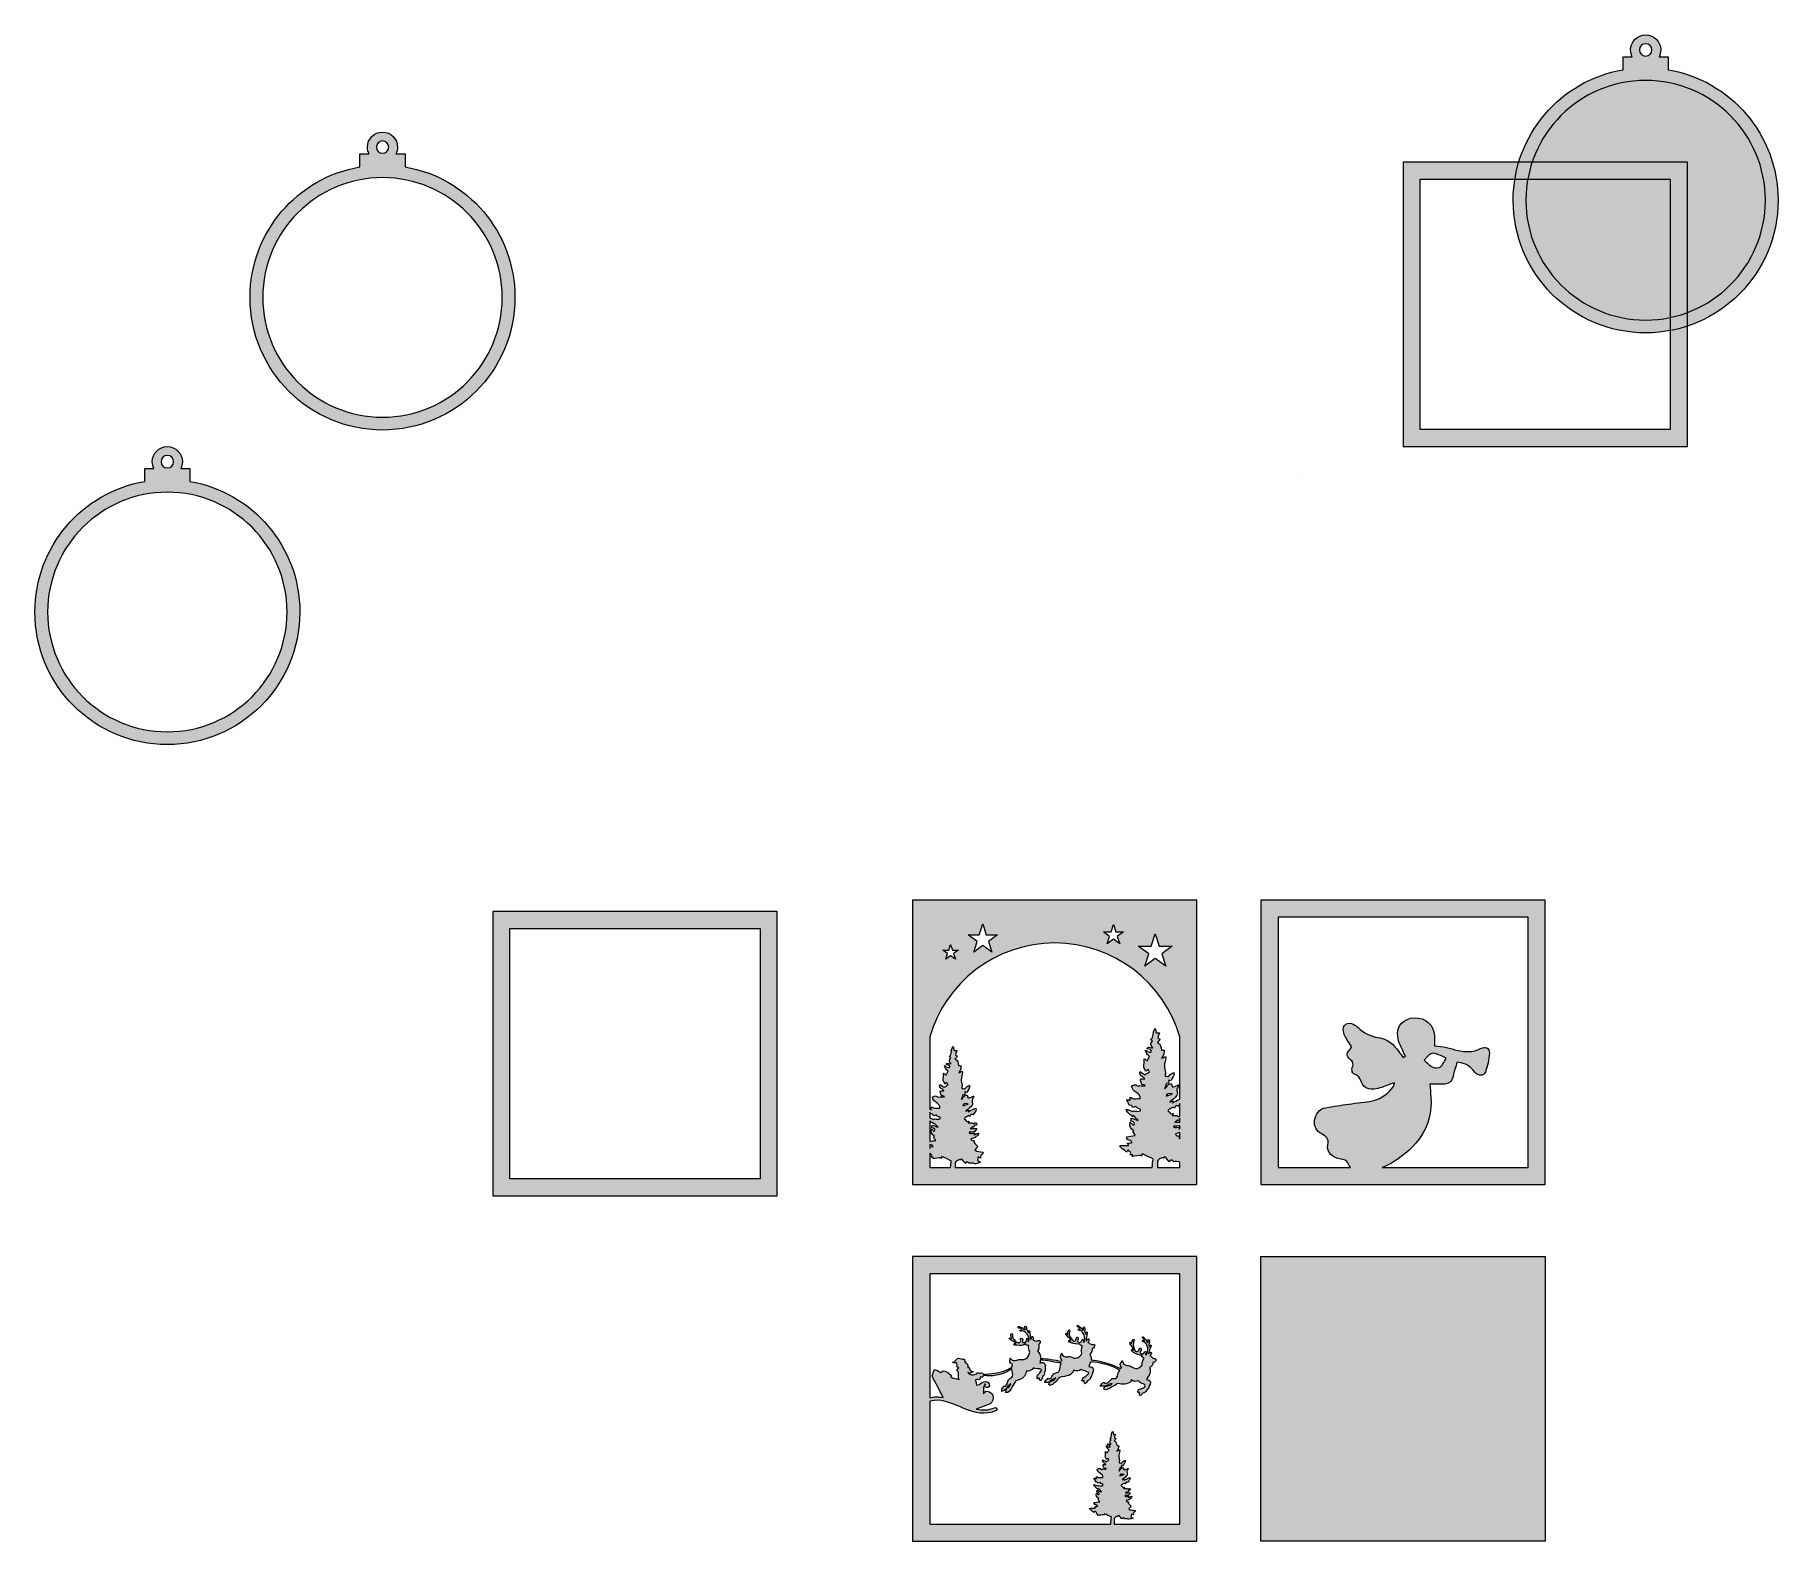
# Model space of a CAD drawing. Header units: inches. Extents: x -622 to 5384, y -2318 to 2869.
import ezdxf

# ---------------------------------------------------------------- set-up
doc = ezdxf.new("R2010")
doc.units = ezdxf.units.IN
doc.header["$MEASUREMENT"] = 0
doc.layers.add('Layer 1', color=7, linetype='Continuous')

msp = doc.modelspace()

# ---------------------------------------------------------------- hatches: boundary and pattern name
at = {"layer": 'Layer 1', "true_color": 0xfde2ba}
h = msp.add_hatch(color=254, dxfattribs=at)
h.dxf.hatch_style = 2
edge = h.paths.add_edge_path()
edge.add_spline(control_points=[(5005.7, 2749.2), (5005.7, 2749.2), (5005.7, 2793.5), (5005.7, 2793.5), (5005.7, 2793.5), (4974.1, 2793.5), (4974.1, 2793.5), (4977.7, 2800.6), (4979.7, 2808.6), (4979.7, 2817.1), (4979.7, 2845.8), (4956.5, 2869), (4927.8, 2869), (4899.2, 2869), (4875.9, 2845.8), (4875.9, 2817.1), (4875.9, 2808.6), (4878, 2800.6), (4881.6, 2793.5), (4881.6, 2793.5), (4850, 2793.5), (4850, 2793.5), (4850, 2793.5), (4850, 2749.2), (4850, 2749.2), (4635, 2712.2), (4471.4, 2524.9), (4471.4, 2299.4), (4471.4, 2047.3), (4675.8, 1843), (4927.8, 1843), (5179.9, 1843), (5384.2, 2047.3), (5384.2, 2299.4), (5384.2, 2524.9), (5220.7, 2712.2), (5005.7, 2749.2)], knot_values=[0, 0, 0, 0, 1, 1, 1, 2, 2, 2, 3, 3, 3, 4, 4, 4, 5, 5, 5, 6, 6, 6, 7, 7, 7, 8, 8, 8, 9, 9, 9, 10, 10, 10, 11, 11, 11, 12, 12, 12, 12], degree=3, periodic=1)
edge = h.paths.add_edge_path()
edge.add_spline(control_points=[(4927.8, 2838.4), (4939.6, 2838.4), (4949.1, 2828.9), (4949.1, 2817.1), (4949.1, 2805.4), (4939.6, 2795.9), (4927.8, 2795.9), (4916.1, 2795.9), (4906.6, 2805.4), (4906.6, 2817.1), (4906.6, 2828.9), (4916.1, 2838.4), (4927.8, 2838.4)], knot_values=[0, 0, 0, 0, 1, 1, 1, 2, 2, 2, 3, 3, 3, 4, 4, 4, 4], degree=3, periodic=1)
at = {"layer": 'Layer 1', "true_color": 0x2a2844}
h = msp.add_hatch(color=179, dxfattribs=at)
h.dxf.hatch_style = 2
edge = h.paths.add_edge_path()
edge.add_spline(control_points=[(5005.7, 2749.2), (5005.7, 2749.2), (5005.7, 2793.5), (5005.7, 2793.5), (5005.7, 2793.5), (4974.1, 2793.5), (4974.1, 2793.5), (4977.7, 2800.6), (4979.7, 2808.6), (4979.7, 2817.1), (4979.7, 2845.8), (4956.5, 2869), (4927.8, 2869), (4899.2, 2869), (4875.9, 2845.8), (4875.9, 2817.1), (4875.9, 2808.6), (4878, 2800.6), (4881.6, 2793.5), (4881.6, 2793.5), (4850, 2793.5), (4850, 2793.5), (4850, 2793.5), (4850, 2749.2), (4850, 2749.2), (4635, 2712.2), (4471.4, 2524.9), (4471.4, 2299.4), (4471.4, 2047.3), (4675.8, 1843), (4927.8, 1843), (5179.9, 1843), (5384.2, 2047.3), (5384.2, 2299.4), (5384.2, 2524.9), (5220.7, 2712.2), (5005.7, 2749.2)], knot_values=[0, 0, 0, 0, 1, 1, 1, 2, 2, 2, 3, 3, 3, 4, 4, 4, 5, 5, 5, 6, 6, 6, 7, 7, 7, 8, 8, 8, 9, 9, 9, 10, 10, 10, 11, 11, 11, 12, 12, 12, 12], degree=3, periodic=1)
edge = h.paths.add_edge_path()
edge.add_spline(control_points=[(4927.8, 2838.4), (4939.6, 2838.4), (4949.1, 2828.9), (4949.1, 2817.1), (4949.1, 2805.4), (4939.6, 2795.9), (4927.8, 2795.9), (4916.1, 2795.9), (4906.6, 2805.4), (4906.6, 2817.1), (4906.6, 2828.9), (4916.1, 2838.4), (4927.8, 2838.4)], knot_values=[0, 0, 0, 0, 1, 1, 1, 2, 2, 2, 3, 3, 3, 4, 4, 4, 4], degree=3, periodic=1)
edge = h.paths.add_edge_path()
edge.add_spline(control_points=[(4927.8, 1887), (4700, 1887), (4515.3, 2071.7), (4515.3, 2299.5), (4515.3, 2527.3), (4700, 2712), (4927.8, 2712), (5155.7, 2712), (5340.3, 2527.3), (5340.3, 2299.5), (5340.3, 2071.7), (5155.7, 1887), (4927.8, 1887)], knot_values=[0, 0, 0, 0, 1, 1, 1, 2, 2, 2, 3, 3, 3, 4, 4, 4, 4], degree=3, periodic=1)
h = msp.add_hatch(color=179, dxfattribs=at)
h.dxf.hatch_style = 2
edge = h.paths.add_edge_path()
edge.add_spline(control_points=[(653.7, 2414.5), (653.7, 2414.5), (653.7, 2458.9), (653.7, 2458.9), (653.7, 2458.9), (622.1, 2458.9), (622.1, 2458.9), (625.7, 2466), (627.7, 2474), (627.7, 2482.5), (627.7, 2511.2), (604.5, 2534.4), (575.8, 2534.4), (547.2, 2534.4), (523.9, 2511.2), (523.9, 2482.5), (523.9, 2474), (526, 2466), (529.6, 2458.9), (529.6, 2458.9), (498, 2458.9), (498, 2458.9), (498, 2458.9), (498, 2414.5), (498, 2414.5), (283, 2377.6), (119.4, 2190.3), (119.4, 1964.8), (119.4, 1712.7), (323.8, 1508.4), (575.8, 1508.4), (827.9, 1508.4), (1032.2, 1712.7), (1032.2, 1964.8), (1032.2, 2190.3), (868.7, 2377.6), (653.7, 2414.5)], knot_values=[0, 0, 0, 0, 1, 1, 1, 2, 2, 2, 3, 3, 3, 4, 4, 4, 5, 5, 5, 6, 6, 6, 7, 7, 7, 8, 8, 8, 9, 9, 9, 10, 10, 10, 11, 11, 11, 12, 12, 12, 12], degree=3, periodic=1)
edge = h.paths.add_edge_path()
edge.add_spline(control_points=[(575.8, 2503.7), (587.6, 2503.7), (597.1, 2494.2), (597.1, 2482.5), (597.1, 2470.8), (587.6, 2461.3), (575.8, 2461.3), (564.1, 2461.3), (554.6, 2470.8), (554.6, 2482.5), (554.6, 2494.2), (564.1, 2503.7), (575.8, 2503.7)], knot_values=[0, 0, 0, 0, 1, 1, 1, 2, 2, 2, 3, 3, 3, 4, 4, 4, 4], degree=3, periodic=1)
edge = h.paths.add_edge_path()
edge.add_spline(control_points=[(575.8, 1552.4), (348, 1552.4), (163.3, 1737.1), (163.3, 1964.9), (163.3, 2192.7), (348, 2377.4), (575.8, 2377.4), (803.7, 2377.4), (988.3, 2192.7), (988.3, 1964.9), (988.3, 1737.1), (803.7, 1552.4), (575.8, 1552.4)], knot_values=[0, 0, 0, 0, 1, 1, 1, 2, 2, 2, 3, 3, 3, 4, 4, 4, 4], degree=3, periodic=1)
at = {"layer": 'Layer 1', "true_color": 0xf5871d}
h = msp.add_hatch(color=30, dxfattribs=at)
h.dxf.hatch_style = 2
h.paths.add_polyline_path([(4092, 2430.8), (4092, 1451.2), (5071.6, 1451.2), (5071.6, 2430.8)])
h.paths.add_polyline_path([(5012.7, 1510.1), (4150.9, 1510.1), (4150.9, 2372), (5012.7, 2372)])
at = {"layer": 'Layer 1', "true_color": 0x2a2844}
h = msp.add_hatch(color=179, dxfattribs=at)
h.dxf.hatch_style = 2
edge = h.paths.add_edge_path()
edge.add_spline(control_points=[(-87.7, 1331.4), (-87.7, 1331.4), (-87.7, 1375.7), (-87.7, 1375.7), (-87.7, 1375.7), (-119.3, 1375.7), (-119.3, 1375.7), (-115.7, 1382.8), (-113.7, 1390.8), (-113.7, 1399.3), (-113.7, 1428), (-136.9, 1451.2), (-165.5, 1451.2), (-194.2, 1451.2), (-217.4, 1428), (-217.4, 1399.3), (-217.4, 1390.8), (-215.4, 1382.8), (-211.8, 1375.7), (-211.8, 1375.7), (-243.4, 1375.7), (-243.4, 1375.7), (-243.4, 1375.7), (-243.4, 1331.4), (-243.4, 1331.4), (-458.4, 1294.4), (-621.9, 1107.1), (-621.9, 881.6), (-621.9, 629.5), (-417.6, 425.2), (-165.5, 425.2), (86.5, 425.2), (290.9, 629.5), (290.9, 881.6), (290.9, 1107.1), (127.3, 1294.4), (-87.7, 1331.4)], knot_values=[0, 0, 0, 0, 1, 1, 1, 2, 2, 2, 3, 3, 3, 4, 4, 4, 5, 5, 5, 6, 6, 6, 7, 7, 7, 8, 8, 8, 9, 9, 9, 10, 10, 10, 11, 11, 11, 12, 12, 12, 12], degree=3, periodic=1)
edge = h.paths.add_edge_path()
edge.add_spline(control_points=[(-165.5, 1420.6), (-153.8, 1420.6), (-144.3, 1411), (-144.3, 1399.3), (-144.3, 1387.6), (-153.8, 1378.1), (-165.5, 1378.1), (-177.3, 1378.1), (-186.8, 1387.6), (-186.8, 1399.3), (-186.8, 1411), (-177.3, 1420.6), (-165.5, 1420.6)], knot_values=[0, 0, 0, 0, 1, 1, 1, 2, 2, 2, 3, 3, 3, 4, 4, 4, 4], degree=3, periodic=1)
edge = h.paths.add_edge_path()
edge.add_spline(control_points=[(-165.5, 469.2), (-393.4, 469.2), (-578, 653.9), (-578, 881.7), (-578, 1109.5), (-393.4, 1294.2), (-165.5, 1294.2), (62.3, 1294.2), (247, 1109.5), (247, 881.7), (247, 653.9), (62.3, 469.2), (-165.5, 469.2)], knot_values=[0, 0, 0, 0, 1, 1, 1, 2, 2, 2, 3, 3, 3, 4, 4, 4, 4], degree=3, periodic=1)
at = {"layer": 'Layer 1', "true_color": 0xcffff7}
h = msp.add_hatch(color=7, dxfattribs=at)
h.dxf.hatch_style = 2
h.paths.add_polyline_path([(2402.2, -110.2), (2402.2, -1089.8), (2658.8, -1089.8), (3125.2, -1089.8), (3381.8, -1089.8), (3381.8, -110.2)])
h.paths.add_polyline_path([(3224.3, -269.3), (3238.2, -226.8), (3252, -269.3), (3296.7, -269.3), (3260.5, -295.6), (3274.3, -338.2), (3238.2, -311.9), (3202, -338.2), (3215.8, -295.6), (3179.6, -269.3)])
h.paths.add_polyline_path([(3086, -219.8), (3094.1, -194.6), (3102.3, -219.8), (3128.8, -219.8), (3107.4, -235.3), (3115.6, -260.5), (3094.1, -245), (3072.7, -260.5), (3080.9, -235.3), (3059.5, -219.8)])
h.paths.add_polyline_path([(2632, -229.5), (2644.1, -192.4), (2656.1, -229.5), (2695.1, -229.5), (2663.6, -252.4), (2675.6, -289.5), (2644.1, -266.5), (2612.6, -289.5), (2624.6, -252.4), (2593.1, -229.5)])
h.paths.add_polyline_path([(2526.7, -282.3), (2533.1, -262.7), (2539.4, -282.3), (2560, -282.3), (2543.4, -294.4), (2549.7, -313.9), (2533.1, -301.9), (2516.4, -313.9), (2522.8, -294.4), (2506.2, -282.3)])
edge = h.paths.add_edge_path()
edge.add_spline(control_points=[(2461.1, -840.4), (2462.3, -842.8), (2463.5, -845.1), (2464.8, -847.6), (2469.8, -845.6), (2472.9, -847.6), (2473.6, -853.2), (2477.6, -852), (2481, -851), (2483.4, -850.3), (2486.2, -852.6), (2488.3, -855.5), (2490.9, -856.2), (2497.3, -857.7), (2497.4, -857.3), (2497.2, -863.4), (2494.1, -864), (2491.1, -865), (2488.1, -865), (2485.1, -865.1), (2482.2, -864.1), (2477.8, -863.3), (2477.6, -863.4), (2475.3, -865.8), (2473.5, -865.5), (2470.4, -865), (2467.6, -862.5), (2464.4, -861.4), (2463.3, -861), (2462.2, -860.7), (2461.1, -860.4), (2461.1, -860.4), (2461.1, -840.4), (2461.1, -840.4)], knot_values=[0, 0, 0, 0, 1, 1, 1, 2, 2, 2, 3, 3, 3, 4, 4, 4, 5, 5, 5, 6, 6, 6, 7, 7, 7, 8, 8, 8, 9, 9, 9, 10, 10, 10, 11, 11, 11, 11], degree=3, periodic=1)
edge = h.paths.add_edge_path()
edge.add_spline(control_points=[(2461.1, -870.2), (2462.3, -871.6), (2463.6, -872.9), (2464.9, -874.2), (2467.3, -876.4), (2470.9, -877.2), (2473.9, -878.7), (2473.8, -879.6), (2473.7, -880.4), (2473.5, -881.2), (2474.7, -880.1), (2475.9, -879), (2476.8, -878.2), (2481.5, -883), (2485.7, -887.4), (2489.9, -891.7), (2489.7, -892), (2489.5, -892.3), (2489.3, -892.6), (2482.8, -890.1), (2476.4, -887.6), (2469.7, -885.1), (2469.1, -888.8), (2468.7, -891), (2468.4, -893.2), (2479.7, -897.8), (2481.5, -900.9), (2476.9, -906.8), (2473.7, -904), (2470.4, -901.2), (2466.5, -898), (2463.7, -910.2), (2468.3, -917.8), (2477.8, -923.5), (2476.3, -924.7), (2475.2, -925.5), (2474.5, -926.1), (2476.9, -930), (2479.2, -933.8), (2481.8, -938.1), (2474.1, -939.3), (2467.5, -940.3), (2461.1, -941.3), (2461.1, -941.3), (2461.1, -870.2), (2461.1, -870.2)], knot_values=[0, 0, 0, 0, 1, 1, 1, 2, 2, 2, 3, 3, 3, 4, 4, 4, 5, 5, 5, 6, 6, 6, 7, 7, 7, 8, 8, 8, 9, 9, 9, 10, 10, 10, 11, 11, 11, 12, 12, 12, 13, 13, 13, 14, 14, 14, 15, 15, 15, 15], degree=3, periodic=1)
edge = h.paths.add_edge_path()
edge.add_spline(control_points=[(2461.1, -951.6), (2462.8, -952.5), (2465.1, -952.9), (2467.8, -952.9), (2469, -952.9), (2470.2, -955.7), (2472.6, -958.5), (2468.1, -959.5), (2464.5, -960.3), (2461.1, -961.1), (2461.1, -961.1), (2461.1, -951.6), (2461.1, -951.6)], knot_values=[0, 0, 0, 0, 1, 1, 1, 2, 2, 2, 3, 3, 3, 4, 4, 4, 4], degree=3, periodic=1)
edge = h.paths.add_edge_path()
edge.add_spline(control_points=[(2461.1, -965.2), (2461.2, -965.3), (2461.4, -965.4), (2461.5, -965.5), (2461.4, -966.2), (2461.3, -966.8), (2461.2, -967.4), (2461.2, -967.4), (2461.1, -967.4), (2461.1, -967.4), (2461.1, -967.4), (2461.1, -965.2), (2461.1, -965.2)], knot_values=[0, 0, 0, 0, 1, 1, 1, 2, 2, 2, 3, 3, 3, 4, 4, 4, 4], degree=3, periodic=1)
edge = h.paths.add_edge_path()
edge.add_spline(control_points=[(2533.2, -1030.9), (2533.2, -1030.9), (2461.1, -1030.9), (2461.1, -1030.9), (2461.1, -1030.9), (2461.1, -982.1), (2461.1, -982.1), (2464.2, -986.4), (2472, -987.6), (2466.7, -995.5), (2469.4, -995.7), (2471.7, -995.9), (2474.3, -996.2), (2473.5, -998.2), (2472.9, -999.9), (2472.6, -1000.8), (2481.9, -999.7), (2490.9, -998.7), (2499.9, -997.6), (2500.1, -998.3), (2500.2, -999), (2500.3, -999.7), (2501.4, -997.3), (2502.5, -995), (2503.3, -993.4), (2514, -998.3), (2524.3, -1003.1), (2535.3, -1008.1), (2534.6, -1015.4), (2533.7, -1023.1), (2533.2, -1030.9)], knot_values=[0, 0, 0, 0, 1, 1, 1, 2, 2, 2, 3, 3, 3, 4, 4, 4, 5, 5, 5, 6, 6, 6, 7, 7, 7, 8, 8, 8, 9, 9, 9, 10, 10, 10, 10], degree=3, periodic=1)
edge = h.paths.add_edge_path()
edge.add_spline(control_points=[(3322.9, -1030.9), (3322.9, -1030.9), (3245.4, -1030.9), (3245.4, -1030.9), (3245.6, -1023.8), (3245.9, -1016.6), (3246.4, -1009.5), (3246.6, -1007), (3249.4, -1003.9), (3251.8, -1002.4), (3256, -999.9), (3260.9, -998.6), (3265.6, -996.7), (3265.9, -997.3), (3266.2, -998), (3266.6, -998.6), (3268.2, -996.9), (3269.9, -995.1), (3271.5, -993.4), (3276.6, -999.7), (3281.2, -1005.6), (3285.9, -1011.4), (3292, -1003.6), (3292, -1003.6), (3299.6, -1009.9), (3300.3, -1010.5), (3301.1, -1011.3), (3301.7, -1011.2), (3308.6, -1009.6), (3314.6, -1010.3), (3321.8, -1012.8), (3322.2, -1012.9), (3322.6, -1013), (3322.9, -1013.1), (3322.9, -1013.1), (3322.9, -1030.9), (3322.9, -1030.9)], knot_values=[0, 0, 0, 0, 1, 1, 1, 2, 2, 2, 3, 3, 3, 4, 4, 4, 5, 5, 5, 6, 6, 6, 7, 7, 7, 8, 8, 8, 9, 9, 9, 10, 10, 10, 11, 11, 11, 12, 12, 12, 12], degree=3, periodic=1)
edge = h.paths.add_edge_path()
edge.add_spline(control_points=[(3297.7, -777.8), (3289.5, -780.6), (3282.8, -782.9), (3275.8, -785.3), (3275.3, -777.7), (3286.9, -773.9), (3297.7, -777.8)], knot_values=[0, 0, 0, 0, 1, 1, 1, 2, 2, 2, 2], degree=3, periodic=1)
edge = h.paths.add_edge_path()
edge.add_spline(control_points=[(3322.9, -932.2), (3321.8, -931), (3320.7, -929.8), (3319.5, -928.6), (3320.7, -926.8), (3321.7, -925.2), (3322.9, -923.4), (3322.9, -923.4), (3322.9, -932.2), (3322.9, -932.2)], knot_values=[0, 0, 0, 0, 1, 1, 1, 2, 2, 2, 3, 3, 3, 3], degree=3, periodic=1)
edge = h.paths.add_edge_path()
edge.add_spline(control_points=[(3322.9, -922.7), (3317.1, -921.4), (3309.6, -924.3), (3308.4, -915.4), (3313.5, -913.7), (3318.1, -912.2), (3322.9, -910.6), (3322.9, -910.6), (3322.9, -922.7), (3322.9, -922.7)], knot_values=[0, 0, 0, 0, 1, 1, 1, 2, 2, 2, 3, 3, 3, 3], degree=3, periodic=1)
edge = h.paths.add_edge_path()
edge.add_spline(control_points=[(3322.9, -897.8), (3321.7, -898.2), (3320.4, -898.6), (3319.1, -899.1), (3321, -896), (3321.9, -894.4), (3322.9, -892.8), (3322.9, -892.8), (3322.9, -897.8), (3322.9, -897.8)], knot_values=[0, 0, 0, 0, 1, 1, 1, 2, 2, 2, 3, 3, 3, 3], degree=3, periodic=1)
edge = h.paths.add_edge_path()
edge.add_spline(control_points=[(3322.9, -892), (3303, -895), (3303, -894.9), (3301.3, -888.6), (3307.5, -888.6), (3314.5, -890.3), (3319.8, -888.1), (3320.9, -887.6), (3322, -886.9), (3322.9, -886), (3322.9, -886), (3322.9, -892), (3322.9, -892)], knot_values=[0, 0, 0, 0, 1, 1, 1, 2, 2, 2, 3, 3, 3, 4, 4, 4, 4], degree=3, periodic=1)
edge = h.paths.add_edge_path()
edge.add_spline(control_points=[(3322.9, -874.7), (3316.4, -874.7), (3310.7, -874.7), (3305.8, -874.7), (3308.4, -872.4), (3311.2, -870), (3314.4, -867.3), (3315.3, -868.1), (3316.8, -869.3), (3318.6, -870.7), (3320.5, -867.7), (3320.3, -862.9), (3322.9, -861.4), (3322.9, -861.4), (3322.9, -874.7), (3322.9, -874.7)], knot_values=[0, 0, 0, 0, 1, 1, 1, 2, 2, 2, 3, 3, 3, 4, 4, 4, 5, 5, 5, 5], degree=3, periodic=1)
edge = h.paths.add_edge_path()
edge.add_spline(control_points=[(3322.9, -852.7), (3321, -854.4), (3319.1, -856.9), (3315.4, -853.8), (3311.7, -850.7), (3303.6, -852.9), (3296.9, -852.6), (3298.3, -849.3), (3298.8, -848), (3300.2, -844.9), (3288.5, -851.5), (3288.9, -837.4), (3281.7, -836.7), (3282.4, -835.4), (3282.7, -833.5), (3283.8, -832.7), (3289, -829.3), (3294.4, -826.1), (3299.7, -822.9), (3301.2, -824.3), (3302.5, -825.5), (3304.1, -827), (3306.2, -823.5), (3308, -820.6), (3309.8, -817.6), (3312.2, -818.6), (3314.5, -819.5), (3317.4, -820.6), (3319.4, -817.4), (3321, -814), (3322.9, -810.8), (3322.9, -810.8), (3322.9, -852.7), (3322.9, -852.7)], knot_values=[0, 0, 0, 0, 1, 1, 1, 2, 2, 2, 3, 3, 3, 4, 4, 4, 5, 5, 5, 6, 6, 6, 7, 7, 7, 8, 8, 8, 9, 9, 9, 10, 10, 10, 11, 11, 11, 11], degree=3, periodic=1)
edge = h.paths.add_edge_path()
edge.add_spline(control_points=[(3322.9, -795.9), (3322.1, -796.1), (3321.4, -796.4), (3320.6, -796.7), (3313.4, -800.2), (3306.3, -803.9), (3297.3, -808.5), (3298.6, -804.5), (3298.9, -803.4), (3299.4, -801.8), (3295.7, -803.2), (3293, -804.2), (3288.1, -806), (3290, -802.9), (3290.6, -800.9), (3291.5, -800.7), (3301.3, -798.4), (3305.5, -789.6), (3311.9, -783.4), (3313.2, -782.1), (3314.7, -780.1), (3314.6, -778.6), (3314.2, -772.8), (3313.2, -767), (3312.5, -761.9), (3315, -757.3), (3317.6, -752.6), (3320.1, -747.8), (3319.4, -747.4), (3318.7, -746.9), (3318, -746.4), (3312.5, -748.9), (3307, -751.8), (3301.3, -753.8), (3299.8, -754.3), (3297.3, -751.9), (3295.3, -750.9), (3298.7, -745.2), (3292.9, -743.7), (3290.3, -742.6), (3288.6, -741.8), (3284.6, -744.4), (3282.5, -746.5), (3279, -750.1), (3276.4, -754.5), (3273.1, -758.4), (3272.4, -759.3), (3270.8, -759.4), (3270.1, -759.6), (3272.4, -753.5), (3274.5, -747.6), (3276.8, -741.4), (3283.3, -742.5), (3286.2, -738.5), (3284.2, -729.9), (3287.5, -730.9), (3289.7, -731.5), (3292.4, -732.3), (3294.8, -722.4), (3306.4, -716.1), (3302.5, -703.5), (3296.9, -707.4), (3290, -709.6), (3287.4, -714.3), (3282.7, -722.8), (3276.9, -714.3), (3272.4, -716.9), (3272.4, -714.9), (3272.3, -713), (3272.5, -711.1), (3272.8, -708.5), (3273.9, -705.7), (3273.6, -703.2), (3272.4, -695.9), (3269.2, -688.7), (3269.6, -681.5), (3270.1, -672.1), (3273.4, -662.9), (3275.2, -653.6), (3275.4, -652), (3273.8, -650.2), (3273.2, -648.6), (3268.4, -651), (3264.2, -653.1), (3260, -655.2), (3261.8, -650.4), (3265.5, -647.5), (3266.8, -643.7), (3268.6, -638.5), (3268.5, -632.6), (3269.2, -627.1), (3265.8, -626.9), (3262.4, -626.7), (3259.5, -626.6), (3256.6, -617.3), (3259.9, -604.4), (3245.4, -601.2), (3249.2, -596.5), (3252.4, -592.6), (3255.5, -588.8), (3244.7, -586.8), (3244.7, -586.8), (3252.3, -567.5), (3248.2, -567.5), (3244.1, -567.5), (3241.2, -567.5), (3240.1, -561.9), (3239.2, -557), (3238.2, -552.1), (3237.6, -552.1), (3237.1, -552.1), (3236.5, -552.1), (3234.6, -557.4), (3232.7, -562.7), (3230.7, -568.1), (3231.2, -568.2), (3231.6, -568.3), (3232.1, -568.5), (3230.7, -574.5), (3229.3, -580.4), (3227.8, -587), (3226.5, -587.9), (3224.5, -589.1), (3222.3, -590.5), (3224.9, -592.7), (3226.9, -594.4), (3229, -596.1), (3221, -603.1), (3221.8, -612.8), (3230.1, -618.7), (3226.9, -619.3), (3223.7, -619.4), (3220.9, -618.4), (3213.2, -615.9), (3211.5, -616.5), (3210.9, -622.7), (3214.2, -623.3), (3217.7, -623.4), (3220.5, -624.9), (3222.6, -626), (3224, -628.7), (3225.3, -631), (3225.6, -631.5), (3223.7, -634), (3222.9, -633.9), (3220, -633.8), (3216.9, -633.5), (3214.3, -632.4), (3211, -630.9), (3208, -628.6), (3204.9, -626.7), (3204.7, -627.2), (3204.4, -627.8), (3204.1, -628.4), (3206.4, -632.9), (3208.6, -637.4), (3211.8, -643.7), (3219.5, -646.8), (3220.4, -649.2), (3214.7, -656.2), (3213, -658.3), (3211.7, -660.8), (3209.8, -663.7), (3207.3, -661.9), (3204, -659.4), (3200.3, -656.6), (3199.7, -666.9), (3199.2, -676.7), (3198.8, -685.8), (3201, -690.2), (3203.3, -694.5), (3205.8, -699.3), (3208.3, -697.4), (3210.7, -695.5), (3213.5, -693.3), (3215.4, -696.9), (3217.1, -700.1), (3218, -701.8), (3213.8, -704.7), (3209.4, -707.6), (3203, -711.9), (3199.3, -709.4), (3193.3, -705.3), (3186.3, -700.5), (3185.7, -702.8), (3183.6, -706.2), (3184.5, -707.6), (3187.1, -711.6), (3188.2, -716.9), (3194.4, -718.4), (3197.4, -719.2), (3199.5, -723.5), (3201.8, -726), (3196.9, -726), (3192.8, -726), (3188.6, -726), (3187.7, -728.5), (3186.9, -730.9), (3186.9, -731), (3189.3, -736.6), (3190.8, -740.4), (3192.8, -745.2), (3195.3, -745.7), (3199.1, -746.6), (3202.9, -747.5), (3202.7, -748.4), (3202.6, -749.4), (3202.5, -750.3), (3197.4, -749.9), (3192.3, -749.6), (3185.3, -749.1), (3179.2, -756.9), (3173.7, -743.1), (3167.2, -746.2), (3163.9, -747.4), (3160.6, -748.7), (3156.6, -750.1), (3157.2, -760.7), (3166.1, -767.3), (3174.8, -774.1), (3181, -779), (3187.6, -783.8), (3186.2, -794.5), (3183, -794.2), (3180, -793.6), (3177.1, -793.8), (3169.6, -794.3), (3162, -796.1), (3155.5, -790.2), (3154.7, -789.6), (3151.9, -790.6), (3150.5, -791.6), (3150, -792), (3150.9, -794.4), (3151.2, -795.9), (3151.5, -797.1), (3151.8, -798.3), (3152.2, -800.3), (3147.7, -799.1), (3144.2, -798.2), (3139.2, -796.9), (3143.2, -804.7), (3146.5, -811.1), (3150, -817.9), (3155.7, -815.6), (3159.3, -818), (3160.1, -824.4), (3164.7, -823), (3168.6, -821.8), (3171.3, -821), (3174.6, -823.6), (3176.9, -826.9), (3179.9, -827.7), (3187.2, -829.5), (3187.3, -829), (3187.1, -836), (3183.5, -836.7), (3180.1, -837.8), (3176.7, -837.8), (3173.3, -837.9), (3169.9, -836.8), (3164.9, -835.9), (3164.7, -836), (3162.1, -838.7), (3160, -838.3), (3156.4, -837.8), (3153.2, -835), (3149.6, -833.7), (3146.1, -832.4), (3142.2, -831.8), (3138.5, -830.9), (3138.1, -831.9), (3137.7, -832.8), (3137.3, -833.8), (3141.6, -838.7), (3145.5, -844), (3150.2, -848.3), (3152.9, -850.8), (3157, -851.8), (3160.5, -853.5), (3160.3, -854.4), (3160.2, -855.4), (3160, -856.3), (3161.4, -855.1), (3162.8, -853.8), (3163.8, -852.9), (3169.2, -858.4), (3174, -863.4), (3178.8, -868.3), (3178.5, -868.7), (3178.3, -869), (3178.1, -869.4), (3170.7, -866.5), (3163.3, -863.7), (3155.7, -860.7), (3155, -865), (3154.6, -867.5), (3154.1, -870), (3167.1, -875.3), (3169.2, -878.8), (3163.9, -885.6), (3160.2, -882.4), (3156.4, -879.2), (3152, -875.5), (3148.8, -889.5), (3154.1, -898.2), (3164.9, -904.6), (3163.2, -906), (3162, -907), (3161.2, -907.6), (3163.9, -912.1), (3166.5, -916.4), (3169.5, -921.3), (3158.2, -923.1), (3149.1, -924.5), (3139.8, -926), (3139.8, -933.7), (3144.1, -938.3), (3153.5, -938.3), (3154.9, -938.3), (3156.3, -941.5), (3159, -944.7), (3151.9, -946.3), (3146.7, -947.4), (3141.3, -948.6), (3143, -950.1), (3144.6, -951.4), (3146.3, -952.7), (3146.2, -953.4), (3146.1, -954.2), (3145.9, -954.9), (3138.3, -954.9), (3130.7, -954.7), (3123, -955), (3120.9, -955), (3118.7, -956.3), (3116.6, -957), (3117.6, -958.8), (3118.3, -961.1), (3119.8, -962.4), (3126.1, -967.8), (3132.7, -972.8), (3139.1, -978), (3141.5, -975.1), (3143, -973.3), (3145.2, -970.7), (3148.1, -976.5), (3158.7, -977.4), (3152.2, -987), (3155.3, -987.2), (3157.9, -987.5), (3160.9, -987.7), (3160.1, -990.1), (3159.4, -992), (3159, -993), (3169.6, -991.8), (3179.9, -990.6), (3190.2, -989.4), (3190.4, -990.2), (3190.5, -991), (3190.7, -991.8), (3191.9, -989.1), (3193.2, -986.4), (3194, -984.5), (3206.2, -990.2), (3218.1, -995.7), (3230.6, -1001.4), (3229.8, -1010.8), (3228.6, -1020.8), (3228, -1030.9), (3228, -1030.9), (3201.8, -1030.9), (3201.8, -1030.9), (3201.8, -1030.9), (2582.2, -1030.9), (2582.2, -1030.9), (2582.2, -1030.9), (2548.3, -1030.9), (2548.3, -1030.9), (2548.5, -1025.7), (2548.7, -1020.4), (2549.1, -1015.2), (2549.2, -1013), (2551.7, -1010.3), (2553.8, -1009), (2557.5, -1006.9), (2561.8, -1005.6), (2565.9, -1004), (2566.1, -1004.6), (2566.4, -1005.1), (2566.7, -1005.7), (2568.2, -1004.2), (2569.6, -1002.6), (2571.1, -1001.1), (2575.5, -1006.7), (2579.6, -1011.8), (2583.6, -1016.9), (2588.9, -1010), (2588.9, -1010), (2595.7, -1015.6), (2596.2, -1016), (2597, -1016.8), (2597.5, -1016.7), (2603.5, -1015.3), (2608.8, -1015.9), (2615.1, -1018.1), (2620.3, -1019.9), (2627.7, -1015.3), (2635.9, -1013.1), (2631.3, -1010.6), (2628.4, -1009), (2625.3, -1007.3), (2626, -1003.3), (2626.8, -999.3), (2627.7, -994.6), (2630.7, -995.9), (2633.2, -997.1), (2636.6, -998.6), (2635.8, -992.3), (2635.6, -986.8), (2643.2, -985.3), (2644.3, -985.1), (2644.6, -981), (2645.3, -978.9), (2635.5, -974.3), (2623.8, -980), (2616.1, -970.8), (2619.9, -966.4), (2623.8, -961.8), (2626.5, -958.7), (2622.1, -954), (2617.7, -949.3), (2613.1, -944.4), (2614.2, -942.7), (2615.2, -941.2), (2616.4, -939.3), (2611.3, -938), (2604.4, -940.9), (2603.3, -932.9), (2608.7, -931.1), (2613.6, -929.5), (2618.8, -927.8), (2618.9, -927.2), (2619.1, -924.7), (2619.2, -924.7), (2627, -925.4), (2626.1, -917.4), (2630.3, -914.5), (2630, -914), (2629.7, -913.4), (2629.5, -912.9), (2624.5, -914.6), (2619.5, -916.3), (2612.7, -918.6), (2614.6, -915.4), (2615.5, -914.1), (2616.5, -912.4), (2598.6, -915), (2598.6, -915), (2597.1, -909.4), (2602.6, -909.4), (2608.7, -911), (2613.3, -909), (2617.4, -907.2), (2619.9, -901.6), (2623.5, -897.3), (2614.4, -897.3), (2607.1, -897.3), (2601, -897.3), (2603.4, -895.3), (2605.8, -893.2), (2608.5, -890.8), (2609.3, -891.5), (2610.7, -892.5), (2612.3, -893.8), (2614.6, -890.1), (2613.2, -883.2), (2620.7, -885.7), (2621, -885.8), (2623.1, -882.4), (2623.3, -880.6), (2623.4, -879.7), (2620.8, -878.6), (2619.5, -877.6), (2615.9, -874.8), (2614.7, -883.4), (2609.4, -879), (2606.2, -876.3), (2599.2, -878.2), (2593.2, -878), (2594.5, -875.1), (2595, -873.9), (2596.1, -871.2), (2585.9, -877), (2586.3, -864.6), (2580, -864.1), (2580.6, -862.9), (2580.9, -861.2), (2581.8, -860.6), (2586.4, -857.5), (2591.1, -854.7), (2595.7, -851.9), (2597, -853.2), (2598.1, -854.2), (2599.6, -855.6), (2601.4, -852.5), (2603, -849.9), (2604.5, -847.3), (2606.7, -848.2), (2608.7, -849), (2611.2, -850), (2614.2, -845.1), (2616.3, -839.6), (2620.2, -835.8), (2624, -832.1), (2619.5, -829.9), (2620.2, -827.2), (2618.1, -827.8), (2615.9, -828.1), (2614, -829.1), (2607.7, -832.1), (2601.5, -835.4), (2593.6, -839.3), (2594.7, -835.9), (2595, -834.9), (2595.5, -833.5), (2592.2, -834.7), (2589.8, -835.6), (2585.6, -837.1), (2587.3, -834.4), (2587.7, -832.7), (2588.5, -832.6), (2597.1, -830.5), (2600.8, -822.8), (2606.4, -817.4), (2607.5, -816.3), (2608.8, -814.5), (2608.7, -813.2), (2608.4, -808.1), (2607.5, -803.1), (2606.9, -798.5), (2609.1, -794.6), (2611.3, -790.4), (2613.6, -786.3), (2613, -785.9), (2612.4, -785.5), (2611.7, -785), (2606.9, -787.3), (2602.1, -789.8), (2597.1, -791.5), (2595.8, -791.9), (2593.6, -789.8), (2591.8, -788.9), (2594.9, -784), (2589.8, -782.7), (2587.5, -781.7), (2586, -781), (2582.5, -783.3), (2580.7, -785.1), (2577.6, -788.3), (2575.3, -792.1), (2572.5, -795.5), (2571.8, -796.3), (2570.4, -796.4), (2569.9, -796.6), (2571.8, -791.2), (2573.7, -786.1), (2575.7, -780.6), (2581.3, -781.6), (2583.9, -778.1), (2582.1, -770.6), (2585, -771.4), (2587, -772), (2589.3, -772.7), (2591.4, -764.1), (2601.6, -758.6), (2598.2, -747.5), (2593.3, -750.9), (2587.3, -752.9), (2585, -757), (2580.8, -764.4), (2575.8, -756.9), (2571.8, -759.2), (2571.8, -757.5), (2571.7, -755.8), (2571.9, -754.1), (2572.2, -751.8), (2573.2, -749.5), (2572.8, -747.3), (2571.9, -740.9), (2569.1, -734.5), (2569.4, -728.3), (2569.9, -720.1), (2572.7, -712), (2574.2, -703.8), (2574.5, -702.5), (2573.1, -700.8), (2572.5, -699.5), (2568.4, -701.6), (2564.7, -703.4), (2561, -705.3), (2562.6, -701), (2565.8, -698.5), (2566.9, -695.2), (2568.5, -690.6), (2568.4, -685.5), (2569.1, -680.6), (2566.1, -680.5), (2563.1, -680.3), (2560.5, -680.2), (2558, -672.1), (2560.9, -660.8), (2548.2, -658), (2551.6, -653.9), (2554.3, -650.5), (2557.1, -647.2), (2547.6, -645.4), (2547.6, -645.4), (2554.3, -628.5), (2550.6, -628.5), (2547.1, -628.5), (2544.6, -628.5), (2543.6, -623.7), (2542.8, -619.3), (2541.9, -615), (2541.4, -615), (2540.9, -615), (2540.4, -615), (2538.7, -619.7), (2537.1, -624.3), (2535.4, -629), (2535.8, -629.1), (2536.2, -629.3), (2536.6, -629.4), (2535.4, -634.6), (2534.2, -639.8), (2532.8, -645.6), (2531.7, -646.3), (2529.9, -647.4), (2528, -648.6), (2530.3, -650.5), (2532, -652), (2533.9, -653.5), (2526.9, -659.7), (2527.5, -668.1), (2534.8, -673.3), (2532, -673.8), (2529.3, -673.9), (2526.8, -673.1), (2520, -670.9), (2518.6, -671.4), (2518, -676.8), (2520.9, -677.4), (2524, -677.4), (2526.4, -678.7), (2528.3, -679.7), (2529.5, -682.1), (2530.6, -684.1), (2530.9, -684.5), (2529.3, -686.7), (2528.6, -686.6), (2526, -686.5), (2523.3, -686.3), (2521, -685.3), (2518.1, -684), (2515.5, -682), (2512.8, -680.3), (2512.6, -680.8), (2512.3, -681.3), (2512.1, -681.8), (2514.1, -685.7), (2516, -689.6), (2518.8, -695.2), (2525.5, -697.9), (2526.3, -700), (2521.3, -706.2), (2519.8, -708), (2518.7, -710.1), (2517.1, -712.7), (2514.9, -711.1), (2512, -708.9), (2508.7, -706.5), (2508.3, -715.5), (2507.8, -724), (2507.4, -732), (2509.4, -735.8), (2511.4, -739.6), (2513.6, -743.8), (2515.7, -742.2), (2517.9, -740.5), (2520.3, -738.6), (2522, -741.8), (2523.5, -744.5), (2524.3, -746), (2520.6, -748.5), (2516.7, -751.1), (2511.1, -754.9), (2507.9, -752.7), (2502.7, -749.1), (2496.5, -744.9), (2496, -746.9), (2494.2, -749.8), (2495, -751.1), (2497.2, -754.6), (2498.2, -759.2), (2503.6, -760.6), (2506.2, -761.2), (2508.1, -765), (2510.1, -767.2), (2505.8, -767.2), (2502.2, -767.2), (2498.5, -767.2), (2497.7, -769.4), (2497, -771.4), (2497, -771.5), (2499.1, -776.5), (2500.5, -779.8), (2502.2, -783.9), (2504.4, -784.5), (2507.7, -785.2), (2511, -786), (2510.9, -786.8), (2510.8, -787.6), (2510.7, -788.4), (2506.2, -788.1), (2501.8, -787.8), (2495.6, -787.4), (2490.3, -794.2), (2485.5, -782.2), (2479.8, -784.9), (2476.9, -785.9), (2474.1, -787), (2470.5, -788.3), (2471, -797.6), (2478.8, -803.3), (2486.4, -809.3), (2491.9, -813.5), (2497.6, -817.8), (2496.4, -827.1), (2493.6, -826.9), (2491, -826.4), (2488.5, -826.5), (2481.9, -826.9), (2475.3, -828.5), (2469.5, -823.4), (2468.9, -822.8), (2466.4, -823.7), (2465.2, -824.6), (2464.8, -824.9), (2465.6, -827), (2465.8, -828.3), (2466, -829.4), (2466.3, -830.4), (2466.7, -832.1), (2464.7, -831.6), (2462.9, -831.2), (2461.1, -830.7), (2461.1, -830.7), (2461.1, -581.7), (2461.1, -581.7), (2515.1, -394.8), (2687.6, -258), (2892, -258), (3096.4, -258), (3268.9, -394.8), (3322.9, -581.7), (3322.9, -581.7), (3322.9, -795.9), (3322.9, -795.9)], knot_values=[0, 0, 0, 0, 1, 1, 1, 2, 2, 2, 3, 3, 3, 4, 4, 4, 5, 5, 5, 6, 6, 6, 7, 7, 7, 8, 8, 8, 9, 9, 9, 10, 10, 10, 11, 11, 11, 12, 12, 12, 13, 13, 13, 14, 14, 14, 15, 15, 15, 16, 16, 16, 17, 17, 17, 18, 18, 18, 19, 19, 19, 20, 20, 20, 21, 21, 21, 22, 22, 22, 23, 23, 23, 24, 24, 24, 25, 25, 25, 26, 26, 26, 27, 27, 27, 28, 28, 28, 29, 29, 29, 30, 30, 30, 31, 31, 31, 32, 32, 32, 33, 33, 33, 34, 34, 34, 35, 35, 35, 36, 36, 36, 37, 37, 37, 38, 38, 38, 39, 39, 39, 40, 40, 40, 41, 41, 41, 42, 42, 42, 43, 43, 43, 44, 44, 44, 45, 45, 45, 46, 46, 46, 47, 47, 47, 48, 48, 48, 49, 49, 49, 50, 50, 50, 51, 51, 51, 52, 52, 52, 53, 53, 53, 54, 54, 54, 55, 55, 55, 56, 56, 56, 57, 57, 57, 58, 58, 58, 59, 59, 59, 60, 60, 60, 61, 61, 61, 62, 62, 62, 63, 63, 63, 64, 64, 64, 65, 65, 65, 66, 66, 66, 67, 67, 67, 68, 68, 68, 69, 69, 69, 70, 70, 70, 71, 71, 71, 72, 72, 72, 73, 73, 73, 74, 74, 74, 75, 75, 75, 76, 76, 76, 77, 77, 77, 78, 78, 78, 79, 79, 79, 80, 80, 80, 81, 81, 81, 82, 82, 82, 83, 83, 83, 84, 84, 84, 85, 85, 85, 86, 86, 86, 87, 87, 87, 88, 88, 88, 89, 89, 89, 90, 90, 90, 91, 91, 91, 92, 92, 92, 93, 93, 93, 94, 94, 94, 95, 95, 95, 96, 96, 96, 97, 97, 97, 98, 98, 98, 99, 99, 99, 100, 100, 100, 101, 101, 101, 102, 102, 102, 103, 103, 103, 104, 104, 104, 105, 105, 105, 106, 106, 106, 107, 107, 107, 108, 108, 108, 109, 109, 109, 110, 110, 110, 111, 111, 111, 112, 112, 112, 113, 113, 113, 114, 114, 114, 115, 115, 115, 116, 116, 116, 117, 117, 117, 118, 118, 118, 119, 119, 119, 120, 120, 120, 121, 121, 121, 122, 122, 122, 123, 123, 123, 124, 124, 124, 125, 125, 125, 126, 126, 126, 127, 127, 127, 128, 128, 128, 129, 129, 129, 130, 130, 130, 131, 131, 131, 132, 132, 132, 133, 133, 133, 134, 134, 134, 135, 135, 135, 136, 136, 136, 137, 137, 137, 138, 138, 138, 139, 139, 139, 140, 140, 140, 141, 141, 141, 142, 142, 142, 143, 143, 143, 144, 144, 144, 145, 145, 145, 146, 146, 146, 147, 147, 147, 148, 148, 148, 149, 149, 149, 150, 150, 150, 151, 151, 151, 152, 152, 152, 153, 153, 153, 154, 154, 154, 155, 155, 155, 156, 156, 156, 157, 157, 157, 158, 158, 158, 159, 159, 159, 160, 160, 160, 161, 161, 161, 162, 162, 162, 163, 163, 163, 164, 164, 164, 165, 165, 165, 166, 166, 166, 167, 167, 167, 168, 168, 168, 169, 169, 169, 170, 170, 170, 171, 171, 171, 172, 172, 172, 173, 173, 173, 174, 174, 174, 175, 175, 175, 176, 176, 176, 177, 177, 177, 178, 178, 178, 179, 179, 179, 180, 180, 180, 181, 181, 181, 182, 182, 182, 183, 183, 183, 184, 184, 184, 185, 185, 185, 186, 186, 186, 187, 187, 187, 188, 188, 188, 189, 189, 189, 190, 190, 190, 191, 191, 191, 192, 192, 192, 193, 193, 193, 194, 194, 194, 195, 195, 195, 196, 196, 196, 197, 197, 197, 198, 198, 198, 199, 199, 199, 200, 200, 200, 201, 201, 201, 202, 202, 202, 203, 203, 203, 204, 204, 204, 205, 205, 205, 206, 206, 206, 207, 207, 207, 208, 208, 208, 209, 209, 209, 210, 210, 210, 211, 211, 211, 212, 212, 212, 213, 213, 213, 214, 214, 214, 215, 215, 215, 216, 216, 216, 217, 217, 217, 218, 218, 218, 219, 219, 219, 220, 220, 220, 221, 221, 221, 222, 222, 222, 223, 223, 223, 224, 224, 224, 225, 225, 225, 226, 226, 226, 227, 227, 227, 228, 228, 228, 229, 229, 229, 230, 230, 230, 231, 231, 231, 232, 232, 232, 233, 233, 233, 234, 234, 234, 235, 235, 235, 236, 236, 236, 237, 237, 237, 238, 238, 238, 239, 239, 239, 240, 240, 240, 241, 241, 241, 242, 242, 242, 243, 243, 243, 244, 244, 244, 245, 245, 245, 246, 246, 246, 247, 247, 247, 248, 248, 248, 249, 249, 249, 250, 250, 250, 251, 251, 251, 252, 252, 252, 253, 253, 253, 254, 254, 254, 255, 255, 255, 256, 256, 256, 256], degree=3, periodic=1)
edge = h.paths.add_edge_path()
edge.add_spline(control_points=[(2593.9, -812.5), (2586.8, -814.9), (2581, -817), (2574.8, -819.1), (2574.4, -812.4), (2584.5, -809.1), (2593.9, -812.5)], knot_values=[0, 0, 0, 0, 1, 1, 1, 2, 2, 2, 2], degree=3, periodic=1)
at = {"layer": 'Layer 1', "true_color": 0x6ad5ae}
h = msp.add_hatch(color=123, dxfattribs=at)
h.dxf.hatch_style = 2
h.paths.add_polyline_path([(3602.2, -110.2), (3602.2, -1089.8), (4581.8, -1089.8), (4581.8, -110.2)])
edge = h.paths.add_edge_path()
edge.add_spline(control_points=[(4522.9, -1030.9), (4522.9, -1030.9), (4019.9, -1030.9), (4019.9, -1030.9), (4032.5, -1026.4), (4044.5, -1020.7), (4056, -1013.5), (4139.3, -961.9), (4195.1, -893.4), (4187.6, -788.3), (4186.6, -774.5), (4185.6, -760.8), (4184.4, -744.3), (4200.1, -744.3), (4214.4, -744.6), (4228.7, -744.2), (4247, -743.5), (4260.6, -737.3), (4264.6, -716.5), (4267.6, -700.3), (4273.6, -684.6), (4278.2, -668.7), (4312.2, -674.6), (4317.9, -677.8), (4340.2, -703.8), (4351.6, -717.1), (4369.8, -717.6), (4375.9, -701.7), (4383.7, -681.6), (4388, -659.4), (4389.4, -637.8), (4390.5, -619.6), (4376.1, -612.7), (4359.3, -621.6), (4304.7, -650.3), (4256.4, -612.4), (4200.3, -612.4), (4200.3, -598.8), (4200.9, -587.7), (4200.2, -576.7), (4197.9, -540.4), (4168.3, -514.3), (4131.8, -515.8), (4093.5, -517.4), (4069.5, -542), (4073.5, -581.3), (4075.4, -599.6), (4086.4, -617), (4093.5, -634.6), (4095.3, -639), (4098.1, -643), (4100.4, -647.2), (4098.1, -649.2), (4095.8, -651.2), (4093.4, -653.2), (4087.9, -646), (4082.1, -639), (4076.9, -631.6), (4059.6, -606.6), (4036.9, -588.4), (4006.7, -583.8), (3979.3, -579.6), (3957.1, -567.4), (3937.1, -549.4), (3932.5, -545.2), (3927.6, -541), (3922, -538.3), (3900.4, -528.1), (3882.1, -539.3), (3886.2, -562.4), (3888.6, -576.3), (3897.8, -589.4), (3905.9, -601.6), (3911.1, -609.3), (3919.5, -615.6), (3909.8, -624.2), (3890.8, -640.9), (3900, -652), (3915, -664.3), (3918.8, -667.5), (3921, -677.5), (3919, -682.3), (3912.4, -698), (3916.4, -707.3), (3931.8, -713.7), (3936.2, -715.5), (3941.3, -719.8), (3942.8, -724.1), (3953.7, -756.7), (3970.8, -767.5), (4004.9, -759.2), (4023.8, -754.6), (4041.8, -746.4), (4062.1, -739.2), (4060.9, -744.5), (4061, -749), (4059, -751.9), (4042.1, -776), (4019.3, -793.5), (3991.1, -800.2), (3962.9, -807), (3933.4, -808.7), (3904.6, -812.9), (3878.5, -816.8), (3852.4, -820.8), (3826.4, -825.2), (3802.2, -829.3), (3791.1, -847.2), (3787.4, -868.5), (3783.8, -888.7), (3794.2, -905.3), (3811.7, -915.4), (3827, -924.2), (3837.4, -931), (3832.7, -953.4), (3827.3, -979.8), (3849.7, -999.5), (3877.2, -1002.3), (3886.1, -1003.2), (3899.7, -1008.3), (3902, -1014.8), (3904.4, -1021.6), (3907.5, -1026.8), (3911.1, -1030.9), (3911.1, -1030.9), (3661.1, -1030.9), (3661.1, -1030.9), (3661.1, -1030.9), (3661.1, -169.1), (3661.1, -169.1), (3661.1, -169.1), (4522.9, -169.1), (4522.9, -169.1), (4522.9, -169.1), (4522.9, -1030.9), (4522.9, -1030.9)], knot_values=[0, 0, 0, 0, 1, 1, 1, 2, 2, 2, 3, 3, 3, 4, 4, 4, 5, 5, 5, 6, 6, 6, 7, 7, 7, 8, 8, 8, 9, 9, 9, 10, 10, 10, 11, 11, 11, 12, 12, 12, 13, 13, 13, 14, 14, 14, 15, 15, 15, 16, 16, 16, 17, 17, 17, 18, 18, 18, 19, 19, 19, 20, 20, 20, 21, 21, 21, 22, 22, 22, 23, 23, 23, 24, 24, 24, 25, 25, 25, 26, 26, 26, 27, 27, 27, 28, 28, 28, 29, 29, 29, 30, 30, 30, 31, 31, 31, 32, 32, 32, 33, 33, 33, 34, 34, 34, 35, 35, 35, 36, 36, 36, 37, 37, 37, 38, 38, 38, 39, 39, 39, 40, 40, 40, 41, 41, 41, 42, 42, 42, 43, 43, 43, 44, 44, 44, 45, 45, 45, 45], degree=3, periodic=1)
edge = h.paths.add_edge_path()
edge.add_spline(control_points=[(4164.6, -661), (4192, -630.9), (4192, -630.9), (4240.6, -655), (4232.6, -666.5), (4226.8, -684.7), (4216.8, -687.3), (4195, -693.1), (4179.1, -676.2), (4164.6, -661)], knot_values=[0, 0, 0, 0, 1, 1, 1, 2, 2, 2, 3, 3, 3, 3], degree=3, periodic=1)
at = {"layer": 'Layer 1', "true_color": 0x264847}
h = msp.add_hatch(color=129, dxfattribs=at)
h.dxf.hatch_style = 2
h.paths.add_polyline_path([(956.2, -149.2), (956.2, -1128.8), (1935.8, -1128.8), (1935.8, -149.2)])
h.paths.add_polyline_path([(1876.9, -1069.9), (1015, -1069.9), (1015, -208.1), (1876.9, -208.1)])
at = {"layer": 'Layer 1', "true_color": 0x3e9984}
h = msp.add_hatch(color=125, dxfattribs=at)
h.dxf.hatch_style = 2
h.paths.add_polyline_path([(2402.2, -1338.1), (2402.2, -2317.7), (3381.8, -2317.7), (3381.8, -1338.1)])
edge = h.paths.add_edge_path()
edge.add_spline(control_points=[(3322.9, -2258.8), (3322.9, -2258.8), (3096.5, -2258.8), (3096.5, -2258.8), (3096.6, -2252.5), (3096.8, -2246.2), (3097.2, -2239.9), (3097.3, -2238.2), (3099.2, -2236.2), (3100.7, -2235.2), (3103.5, -2233.6), (3106.7, -2232.7), (3109.8, -2231.5), (3110, -2231.9), (3110.2, -2232.3), (3110.4, -2232.7), (3111.5, -2231.6), (3112.6, -2230.4), (3113.7, -2229.3), (3117, -2233.5), (3120, -2237.3), (3123.1, -2241.1), (3127.1, -2236), (3127.1, -2236), (3132.1, -2240.1), (3132.5, -2240.5), (3133.1, -2241.1), (3133.5, -2241), (3138, -2239.9), (3141.9, -2240.4), (3146.6, -2242), (3150.5, -2243.4), (3156.1, -2240), (3162.2, -2238.3), (3158.8, -2236.4), (3156.6, -2235.2), (3154.3, -2233.9), (3154.8, -2230.9), (3155.4, -2227.9), (3156.1, -2224.4), (3158.3, -2225.4), (3160.2, -2226.3), (3162.8, -2227.4), (3162.2, -2222.7), (3162, -2218.6), (3167.7, -2217.4), (3168.5, -2217.3), (3168.8, -2214.3), (3169.3, -2212.7), (3162, -2209.2), (3153.2, -2213.5), (3147.4, -2206.6), (3150.3, -2203.3), (3153.1, -2199.9), (3155.2, -2197.5), (3151.9, -2194.1), (3148.6, -2190.5), (3145.1, -2186.8), (3146, -2185.5), (3146.7, -2184.4), (3147.6, -2183), (3143.8, -2182), (3138.6, -2184.2), (3137.8, -2178.2), (3141.9, -2176.9), (3145.5, -2175.7), (3149.4, -2174.4), (3149.5, -2173.9), (3149.7, -2172), (3149.7, -2172), (3155.6, -2172.6), (3154.9, -2166.6), (3158, -2164.5), (3157.8, -2164.1), (3157.6, -2163.7), (3157.4, -2163.2), (3153.7, -2164.5), (3150, -2165.8), (3144.8, -2167.5), (3146.3, -2165.1), (3146.9, -2164.1), (3147.7, -2162.8), (3134.3, -2164.8), (3134.3, -2164.8), (3133.2, -2160.7), (3137.3, -2160.7), (3141.8, -2161.8), (3145.3, -2160.3), (3148.4, -2159), (3150.3, -2154.8), (3153, -2151.5), (3146.1, -2151.5), (3140.7, -2151.5), (3136.1, -2151.5), (3137.9, -2150), (3139.7, -2148.5), (3141.7, -2146.7), (3142.3, -2147.2), (3143.4, -2148), (3144.5, -2148.9), (3146.3, -2146.2), (3145.2, -2141), (3150.8, -2142.8), (3151.1, -2142.9), (3152.7, -2140.4), (3152.8, -2139), (3152.8, -2138.4), (3150.9, -2137.6), (3149.9, -2136.8), (3147.3, -2134.7), (3146.4, -2141.2), (3142.4, -2137.9), (3140, -2135.8), (3134.7, -2137.2), (3130.3, -2137.1), (3131.2, -2134.9), (3131.6, -2134), (3132.4, -2132), (3124.8, -2136.3), (3125.1, -2127.1), (3120.3, -2126.7), (3120.8, -2125.8), (3121, -2124.5), (3121.7, -2124.1), (3125.1, -2121.8), (3128.7, -2119.7), (3132.1, -2117.6), (3133.1, -2118.5), (3134, -2119.3), (3135, -2120.3), (3136.4, -2118), (3137.6, -2116.1), (3138.7, -2114.1), (3140.3, -2114.8), (3141.9, -2115.4), (3143.7, -2116.1), (3145.9, -2112.5), (3147.6, -2108.3), (3150.5, -2105.5), (3153.3, -2102.7), (3149.9, -2101.1), (3150.4, -2099), (3148.9, -2099.5), (3147.3, -2099.8), (3145.9, -2100.5), (3141.1, -2102.7), (3136.5, -2105.2), (3130.6, -2108.2), (3131.4, -2105.6), (3131.6, -2104.9), (3132, -2103.8), (3129.5, -2104.7), (3127.7, -2105.4), (3124.6, -2106.5), (3125.8, -2104.5), (3126.1, -2103.2), (3126.8, -2103.1), (3133.2, -2101.6), (3135.9, -2095.8), (3140.1, -2091.7), (3141, -2090.9), (3142, -2089.6), (3141.9, -2088.6), (3141.6, -2084.8), (3141, -2081), (3140.5, -2077.6), (3142.1, -2074.6), (3143.8, -2071.5), (3145.5, -2068.4), (3145.1, -2068.1), (3144.6, -2067.8), (3144.1, -2067.5), (3140.5, -2069.1), (3136.9, -2071), (3133.2, -2072.3), (3132.2, -2072.6), (3130.6, -2071.1), (3129.2, -2070.4), (3131.5, -2066.7), (3127.7, -2065.7), (3126, -2065), (3124.9, -2064.5), (3122.2, -2066.2), (3120.9, -2067.6), (3118.6, -2069.9), (3116.9, -2072.8), (3114.7, -2075.3), (3114.3, -2075.9), (3113.2, -2076), (3112.8, -2076.1), (3114.2, -2072.1), (3115.6, -2068.3), (3117.1, -2064.2), (3121.4, -2064.9), (3123.3, -2062.3), (3122, -2056.7), (3124.1, -2057.3), (3125.6, -2057.7), (3127.3, -2058.2), (3128.9, -2051.8), (3136.6, -2047.7), (3134, -2039.4), (3130.3, -2041.9), (3125.8, -2043.4), (3124.1, -2046.5), (3121, -2052), (3117.2, -2046.4), (3114.2, -2048.1), (3114.2, -2046.9), (3114.2, -2045.6), (3114.3, -2044.3), (3114.5, -2042.6), (3115.3, -2040.8), (3115, -2039.2), (3114.3, -2034.4), (3112.2, -2029.6), (3112.4, -2025), (3112.8, -2018.8), (3114.9, -2012.8), (3116.1, -2006.6), (3116.2, -2005.7), (3115.2, -2004.4), (3114.8, -2003.4), (3111.7, -2005), (3108.9, -2006.4), (3106.2, -2007.7), (3107.3, -2004.6), (3109.7, -2002.7), (3110.6, -2000.2), (3111.7, -1996.8), (3111.7, -1992.9), (3112.2, -1989.3), (3109.9, -1989.2), (3107.7, -1989.1), (3105.8, -1989), (3103.9, -1982.9), (3106.1, -1974.5), (3096.5, -1972.4), (3099.1, -1969.3), (3101.2, -1966.7), (3103.2, -1964.2), (3096.1, -1962.9), (3096.1, -1962.9), (3101.1, -1950.3), (3098.4, -1950.3), (3095.7, -1950.3), (3093.8, -1950.3), (3093.1, -1946.6), (3092.5, -1943.4), (3091.9, -1940.2), (3091.5, -1940.2), (3091.1, -1940.2), (3090.7, -1940.1), (3089.5, -1943.6), (3088.2, -1947.1), (3087, -1950.6), (3087.2, -1950.7), (3087.5, -1950.8), (3087.8, -1950.9), (3086.9, -1954.8), (3086, -1958.7), (3085, -1963.1), (3084.2, -1963.6), (3082.9, -1964.4), (3081.4, -1965.3), (3083.1, -1966.8), (3084.4, -1967.9), (3085.8, -1969), (3080.6, -1973.6), (3081.1, -1979.9), (3086.5, -1983.8), (3084.5, -1984.2), (3082.4, -1984.2), (3080.5, -1983.6), (3075.5, -1982), (3074.4, -1982.4), (3074, -1986.4), (3076.1, -1986.9), (3078.4, -1986.9), (3080.2, -1987.9), (3081.6, -1988.6), (3082.6, -1990.4), (3083.4, -1991.9), (3083.6, -1992.2), (3082.4, -1993.8), (3081.8, -1993.8), (3079.9, -1993.7), (3077.9, -1993.5), (3076.2, -1992.8), (3074, -1991.8), (3072.1, -1990.3), (3070.1, -1989), (3069.9, -1989.4), (3069.7, -1989.8), (3069.5, -1990.1), (3071, -1993.1), (3072.5, -1996), (3074.5, -2000.2), (3079.6, -2002.2), (3080.2, -2003.8), (3076.4, -2008.4), (3075.3, -2009.8), (3074.5, -2011.4), (3073.3, -2013.3), (3071.6, -2012.1), (3069.5, -2010.5), (3067, -2008.7), (3066.6, -2015.4), (3066.3, -2021.8), (3066, -2027.8), (3067.5, -2030.6), (3069, -2033.4), (3070.6, -2036.6), (3072.2, -2035.4), (3073.9, -2034.1), (3075.7, -2032.7), (3076.9, -2035.1), (3078, -2037.2), (3078.6, -2038.3), (3075.9, -2040.1), (3073, -2042.1), (3068.8, -2044.9), (3066.3, -2043.3), (3062.4, -2040.6), (3057.9, -2037.4), (3057.4, -2038.9), (3056.1, -2041.1), (3056.7, -2042), (3058.4, -2044.7), (3059.1, -2048.1), (3063.1, -2049.2), (3065.1, -2049.7), (3066.5, -2052.5), (3068, -2054.1), (3064.8, -2054.1), (3062.1, -2054.1), (3059.3, -2054.1), (3058.8, -2055.8), (3058.2, -2057.3), (3058.2, -2057.4), (3059.8, -2061.1), (3060.8, -2063.6), (3062.1, -2066.7), (3063.7, -2067), (3066.2, -2067.6), (3068.7, -2068.2), (3068.6, -2068.8), (3068.5, -2069.4), (3068.4, -2070), (3065.1, -2069.8), (3061.8, -2069.6), (3057.2, -2069.2), (3053.2, -2074.3), (3049.6, -2065.3), (3045.3, -2067.4), (3043.2, -2068.2), (3041, -2069), (3038.4, -2069.9), (3038.8, -2076.9), (3044.6, -2081.2), (3050.3, -2085.6), (3054.4, -2088.8), (3058.7, -2092), (3057.7, -2099), (3055.7, -2098.8), (3053.7, -2098.4), (3051.8, -2098.6), (3046.9, -2098.9), (3042, -2100), (3037.6, -2096.2), (3037.2, -2095.8), (3035.3, -2096.5), (3034.4, -2097.1), (3034.1, -2097.3), (3034.7, -2098.9), (3034.9, -2099.9), (3035, -2100.7), (3035.2, -2101.5), (3035.5, -2102.8), (3032.6, -2102), (3030.2, -2101.4), (3027, -2100.5), (3029.6, -2105.7), (3031.8, -2109.9), (3034.1, -2114.3), (3037.8, -2112.8), (3040.2, -2114.4), (3040.7, -2118.6), (3043.7, -2117.7), (3046.3, -2116.9), (3048, -2116.4), (3050.1, -2118.1), (3051.7, -2120.3), (3053.7, -2120.7), (3058.4, -2121.9), (3058.5, -2121.6), (3058.3, -2126.2), (3056, -2126.6), (3053.8, -2127.4), (3051.5, -2127.4), (3049.3, -2127.4), (3047.1, -2126.7), (3043.8, -2126.1), (3043.7, -2126.2), (3042, -2127.9), (3040.6, -2127.7), (3038.3, -2127.3), (3036.2, -2125.5), (3033.8, -2124.7), (3031.5, -2123.8), (3029, -2123.4), (3026.5, -2122.8), (3026.3, -2123.5), (3026, -2124.1), (3025.8, -2124.8), (3028.5, -2128), (3031.1, -2131.4), (3034.2, -2134.3), (3036, -2135.9), (3038.7, -2136.5), (3040.9, -2137.6), (3040.8, -2138.3), (3040.7, -2138.9), (3040.6, -2139.5), (3041.5, -2138.7), (3042.4, -2137.9), (3043.1, -2137.2), (3046.6, -2140.9), (3049.8, -2144.1), (3052.9, -2147.4), (3052.8, -2147.6), (3052.6, -2147.8), (3052.4, -2148.1), (3047.6, -2146.2), (3042.8, -2144.3), (3037.8, -2142.4), (3037.3, -2145.2), (3037, -2146.8), (3036.8, -2148.5), (3045.2, -2151.9), (3046.6, -2154.2), (3043.2, -2158.7), (3040.7, -2156.6), (3038.3, -2154.5), (3035.4, -2152.1), (3033.3, -2161.2), (3036.8, -2166.9), (3043.8, -2171.2), (3042.7, -2172.1), (3041.9, -2172.7), (3041.4, -2173.1), (3043.2, -2176.1), (3044.9, -2178.9), (3046.8, -2182.1), (3039.4, -2183.3), (3033.4, -2184.2), (3027.4, -2185.1), (3027.4, -2190.2), (3030.2, -2193.2), (3036.3, -2193.2), (3037.2, -2193.2), (3038.2, -2195.3), (3039.9, -2197.4), (3035.3, -2198.5), (3031.9, -2199.2), (3028.3, -2200), (3029.5, -2200.9), (3030.5, -2201.8), (3031.6, -2202.7), (3031.6, -2203.1), (3031.5, -2203.6), (3031.4, -2204.1), (3026.4, -2204.1), (3021.4, -2204), (3016.4, -2204.1), (3015, -2204.2), (3013.6, -2205), (3012.2, -2205.5), (3012.9, -2206.7), (3013.3, -2208.2), (3014.3, -2209), (3018.4, -2212.5), (3022.7, -2215.9), (3026.9, -2219.2), (3028.5, -2217.3), (3029.5, -2216.1), (3030.9, -2214.4), (3032.8, -2218.2), (3039.8, -2218.8), (3035.5, -2225.1), (3037.5, -2225.3), (3039.3, -2225.4), (3041.2, -2225.6), (3040.6, -2227.1), (3040.2, -2228.4), (3040, -2229), (3046.9, -2228.2), (3053.6, -2227.5), (3060.4, -2226.7), (3060.5, -2227.2), (3060.6, -2227.7), (3060.7, -2228.3), (3061.5, -2226.5), (3062.4, -2224.7), (3062.9, -2223.5), (3070.9, -2227.2), (3078.7, -2230.8), (3086.9, -2234.6), (3086.2, -2242), (3085.1, -2250.1), (3085, -2258.2), (3085, -2258.4), (3085, -2258.6), (3085, -2258.8), (3085, -2258.8), (2461.1, -2258.8), (2461.1, -2258.8), (2461.1, -2258.8), (2461.1, -1835.7), (2461.1, -1835.7), (2502.9, -1824.4), (2543.5, -1846.5), (2581.4, -1861.8), (2616.1, -1875.9), (2654.7, -1885.2), (2690.1, -1868), (2696.7, -1864.8), (2690.7, -1855), (2684.1, -1858.2), (2663.7, -1868.1), (2642.3, -1867.7), (2621.2, -1862.8), (2621.2, -1862.8), (2669, -1845.5), (2669, -1845.5), (2678.7, -1839.3), (2683.3, -1826.9), (2678.2, -1814.8), (2673.1, -1802.6), (2651.8, -1795.1), (2646.3, -1810.1), (2645.2, -1795.2), (2646.8, -1791.6), (2647.6, -1786.4), (2648.3, -1783.8), (2650.6, -1773.2), (2653.9, -1776.7), (2641.1, -1790.9), (2672.2, -1795.6), (2666.1, -1776.4), (2661.9, -1766), (2648.8, -1767.1), (2641.6, -1771.6), (2634.7, -1777.2), (2628.5, -1779.9), (2622.3, -1780.9), (2621.5, -1774), (2620.4, -1766.1), (2617.7, -1763.3), (2621.8, -1763.2), (2625.8, -1759.6), (2627.5, -1761.4), (2630, -1763.1), (2636.4, -1760.4), (2635.6, -1756.9), (2635.6, -1756), (2635.5, -1754.2), (2634.7, -1753.4), (2640.4, -1753.3), (2645.3, -1755.8), (2645.2, -1747.1), (2645.2, -1747.1), (2656.7, -1748.6), (2656.7, -1748.6), (2688.5, -1750.7), (2719.3, -1741.4), (2744.3, -1724.3), (2746.1, -1733.8), (2748.7, -1742.6), (2746.4, -1749.6), (2744.1, -1755.8), (2738.3, -1755.9), (2734.4, -1760.3), (2731.9, -1762.1), (2731.2, -1767.4), (2729.6, -1770), (2727.3, -1777.1), (2724.3, -1787.7), (2716, -1784.3), (2713.6, -1785.2), (2714.5, -1787), (2714.5, -1788.7), (2712, -1788.7), (2710.4, -1790.5), (2709.7, -1793.2), (2708.9, -1795.8), (2710.6, -1799.3), (2708.2, -1802), (2707.4, -1802), (2708.2, -1803.7), (2709, -1802.8), (2716.3, -1798.3), (2723.6, -1798.2), (2725.9, -1789.4), (2730.7, -1784), (2736.3, -1778.7), (2741.1, -1776), (2741.1, -1776), (2738, -1782.2), (2738, -1782.2), (2737.3, -1785.6), (2734, -1786.6), (2731.6, -1788.4), (2729.2, -1789.3), (2726, -1792.9), (2725.2, -1795.5), (2725.3, -1798.1), (2723.7, -1802.5), (2722.1, -1804.3), (2722.1, -1805.2), (2722.1, -1805.2), (2722.9, -1806.1), (2734.4, -1809.4), (2740.7, -1794.3), (2745.4, -1786.4), (2749.3, -1777.6), (2754.1, -1771.3), (2758.1, -1765.2), (2768.7, -1763.2), (2780.8, -1757.8), (2787.2, -1749.8), (2789.6, -1744.5), (2795.1, -1737.3), (2794.2, -1732.1), (2803.2, -1734.6), (2812.9, -1728.3), (2818.5, -1721.2), (2822.7, -1726.4), (2843, -1722.5), (2845.5, -1725.1), (2848.9, -1732.9), (2838.4, -1737.4), (2838.4, -1740.1), (2838.5, -1741.8), (2836.9, -1742.7), (2836, -1743.6), (2829.8, -1743.8), (2831.3, -1755.4), (2831.4, -1757.7), (2831.4, -1760.3), (2838.7, -1755.8), (2838.7, -1755.8), (2838.7, -1757.6), (2838.8, -1760.2), (2839.6, -1762), (2839.7, -1763.7), (2843.8, -1766.3), (2844.6, -1764.5), (2847.8, -1761.8), (2847.7, -1756.6), (2849.3, -1753), (2851.6, -1748.6), (2855.7, -1746.8), (2856.4, -1742.4), (2856.4, -1742.4), (2855.6, -1739.8), (2855.6, -1739.8), (2857.1, -1736.2), (2857.9, -1731.8), (2859.4, -1728.3), (2861, -1723.9), (2858.5, -1722.2), (2858.5, -1720.5), (2860, -1716.1), (2860.7, -1709.1), (2855.8, -1706.5), (2855, -1705.7), (2854.9, -1703.9), (2854.1, -1703.9), (2850.7, -1699.6), (2844.3, -1704.9), (2840.2, -1705), (2841.8, -1701.5), (2842.5, -1698), (2841.7, -1694.5), (2853.1, -1695.2), (2864.6, -1696.7), (2875.2, -1698.3), (2894.9, -1702.3), (2905.5, -1704.8), (2913.6, -1703.7), (2908.9, -1713.5), (2912.4, -1724.8), (2906.8, -1732.7), (2903.7, -1738), (2897.1, -1736.4), (2893.1, -1739.1), (2883.3, -1739.3), (2882.1, -1765.6), (2868.1, -1757.1), (2868.1, -1757.1), (2866.5, -1758.8), (2866.5, -1759.7), (2859.2, -1761.6), (2861.7, -1767.7), (2856.9, -1771.3), (2857.8, -1771.3), (2865.1, -1771.1), (2868.3, -1771.1), (2872.4, -1770.1), (2874.8, -1767.4), (2877.2, -1764.8), (2882.8, -1761.2), (2890.1, -1757.5), (2895.8, -1755.7), (2895.8, -1755.7), (2890.2, -1761.9), (2890.2, -1761.9), (2887, -1766.4), (2878.8, -1764.8), (2874.9, -1769.2), (2872.8, -1772.3), (2873.8, -1774.8), (2870.1, -1778.9), (2880, -1785.7), (2889.6, -1773.3), (2896.8, -1767), (2901.6, -1760.9), (2908.8, -1754.6), (2914.5, -1751.9), (2930.7, -1749.8), (2938.9, -1748.8), (2946.2, -1744.3), (2951.8, -1739.8), (2954.2, -1734.5), (2958.1, -1729.2), (2967.2, -1735.1), (2976.1, -1730.6), (2983.4, -1727), (2986.7, -1729.5), (3003.1, -1733.6), (3008.9, -1737), (3009.8, -1744.9), (2998.5, -1747.7), (2998.5, -1750.4), (2997.7, -1752.1), (2996.1, -1752.1), (2994.4, -1752.2), (2988.8, -1753.1), (2987.3, -1761.9), (2985.7, -1765.5), (2985.7, -1768.1), (2989.8, -1767.1), (2990.6, -1766.2), (2990.6, -1766.2), (2993.8, -1764.4), (2993.8, -1764.4), (2993.1, -1769.7), (2993.2, -1772.3), (2996.5, -1775.8), (2996.5, -1778.4), (3005.3, -1766), (3005.3, -1766), (3008.5, -1763.3), (3012.6, -1761.5), (3014.9, -1757.9), (3014.9, -1757), (3014.9, -1755.3), (3014.9, -1754.4), (3022.1, -1745.6), (3022, -1742), (3021.9, -1735.9), (3024.3, -1734.1), (3025.1, -1731.5), (3025.8, -1728), (3025.8, -1722.7), (3019.9, -1716.7), (3015.9, -1717.7), (3013.4, -1717.7), (3010.9, -1716.8), (3009.3, -1716.9), (3010.8, -1711.6), (3013.1, -1703.7), (3016.4, -1700.1), (3040.8, -1701.4), (3095.7, -1712.7), (3115.6, -1730.7), (3108.4, -1737), (3111.1, -1748.3), (3104.6, -1755.4), (3100.6, -1759), (3094.9, -1757.4), (3090, -1757.5), (3082.8, -1762.8), (3071.6, -1780.6), (3062.5, -1771.1), (3060, -1771.2), (3055.2, -1773.8), (3054.4, -1776.5), (3052.8, -1778.3), (3051.3, -1781.8), (3048.8, -1782.7), (3048, -1782.7), (3048.1, -1784.5), (3048.9, -1784.4), (3052.9, -1784.4), (3056.2, -1784.3), (3060.3, -1784.2), (3066, -1785), (3074.1, -1778.7), (3080.5, -1777.8), (3080.5, -1777.8), (3089.5, -1775), (3089.5, -1775), (3089.5, -1775), (3083.9, -1780.3), (3083.9, -1780.3), (3080.6, -1783), (3070.1, -1784.1), (3066.8, -1784.1), (3064.4, -1785.9), (3060.4, -1793), (3060.4, -1793), (3068.8, -1801.6), (3080.8, -1791.8), (3088.1, -1786.4), (3092.9, -1782.8), (3104.3, -1780), (3108.2, -1775.5), (3108.2, -1775.5), (3115.6, -1776.3), (3115.6, -1776.3), (3126.2, -1777.8), (3154.8, -1778.2), (3155.3, -1762.4), (3162, -1769.3), (3172.6, -1768.3), (3180.7, -1765.5), (3183.2, -1769.8), (3189.8, -1773.2), (3193.1, -1774.9), (3196.4, -1775.7), (3202.9, -1778.2), (3203.8, -1782.6), (3203.1, -1787.8), (3196.7, -1791.5), (3192.5, -1790.6), (3192.5, -1790.6), (3191.7, -1790.6), (3191.8, -1791.6), (3191, -1793.3), (3185.2, -1792.5), (3183.6, -1794.3), (3180.4, -1796.1), (3178, -1800.6), (3177.3, -1804), (3175.6, -1804.1), (3180.6, -1805.8), (3181.4, -1805.7), (3181.4, -1805.7), (3184.7, -1805.7), (3184.7, -1805.7), (3183.9, -1808.3), (3181.6, -1817.1), (3186.5, -1816.1), (3190.6, -1815.2), (3192.1, -1810.8), (3195.3, -1808.1), (3199.4, -1806.3), (3203.4, -1806.2), (3205.8, -1802.7), (3205.8, -1802.7), (3209.8, -1795.6), (3209.8, -1795.6), (3214.6, -1792.9), (3217, -1787.6), (3216.9, -1783.2), (3223.3, -1776.9), (3223.1, -1765.6), (3214, -1762.2), (3214, -1762.2), (3207.5, -1761.5), (3207.5, -1761.5), (3216.3, -1747.3), (3225.8, -1734), (3218.2, -1720.1), (3225.5, -1716.5), (3231.1, -1711.1), (3230.1, -1702.5), (3230.1, -1702.5), (3235.8, -1701.4), (3235.8, -1701.4), (3237.4, -1699.7), (3243.9, -1694.3), (3240.5, -1691.7), (3239.7, -1690), (3238, -1689.1), (3236.4, -1689.1), (3234, -1688.3), (3231.5, -1689.2), (3229.8, -1687.5), (3225.7, -1685), (3224.1, -1681.5), (3219.9, -1679.8), (3223.1, -1674.5), (3227.1, -1670.1), (3224.6, -1667.5), (3222.9, -1664), (3216.5, -1670.3), (3214.1, -1672.9), (3216.4, -1665.9), (3217.1, -1660.6), (3220.3, -1654.5), (3221, -1650.9), (3225.1, -1646.5), (3223.4, -1642.1), (3222.5, -1640.4), (3216.9, -1648.4), (3217, -1650.1), (3217, -1650.1), (3216, -1639.7), (3216, -1639.7), (3216.7, -1635.3), (3219.8, -1629.9), (3218.1, -1625.6), (3214.8, -1623), (3212.4, -1622.2), (3213.3, -1629.2), (3213.4, -1630), (3213.4, -1632.7), (3212.6, -1633.6), (3210.1, -1634.5), (3206.7, -1626.7), (3206.7, -1624.9), (3205, -1622.3), (3201.7, -1620.6), (3199.2, -1617.2), (3195, -1610.2), (3190.2, -1614.7), (3196, -1619.8), (3198.5, -1622.2), (3200.9, -1619.3), (3201, -1628.5), (3199.4, -1627.7), (3198.6, -1626), (3196.1, -1626), (3195.3, -1626.9), (3192.9, -1628.7), (3193.8, -1630.4), (3193.8, -1630.4), (3199.5, -1632.1), (3199.5, -1632.1), (3207.7, -1633.6), (3210.3, -1645), (3212.1, -1651.9), (3212.3, -1662.4), (3212.4, -1667.7), (3206.8, -1675.7), (3201, -1675.8), (3206.6, -1670.2), (3206.7, -1669.6), (3205.7, -1656.4), (3200.2, -1672.3), (3196.2, -1673.3), (3192.9, -1673.3), (3180.6, -1669.2), (3186.3, -1666.4), (3187.8, -1662.1), (3191.8, -1659.3), (3189.3, -1654.1), (3188.5, -1653.2), (3186.8, -1652.4), (3185.2, -1653.3), (3183.6, -1653.3), (3183.6, -1655.1), (3183.7, -1656.8), (3183.7, -1656.8), (3182, -1660.4), (3182, -1660.4), (3179.7, -1663), (3176.5, -1665.7), (3173.2, -1664.9), (3164.2, -1665.9), (3161.3, -1640.6), (3162.8, -1635.4), (3162.8, -1632.7), (3163.6, -1630.9), (3164.4, -1628.3), (3166, -1627.4), (3166, -1625.6), (3165.9, -1623.9), (3159.3, -1618.8), (3156.3, -1638.1), (3156.3, -1638.1), (3156.3, -1636.3), (3156.3, -1634.6), (3155.5, -1633.7), (3151.4, -1628.9), (3148.5, -1639), (3154, -1643.4), (3158.2, -1645.9), (3164.1, -1658.1), (3162.5, -1661.6), (3162.5, -1662.5), (3161.7, -1659.9), (3161.6, -1659), (3159.2, -1656.4), (3154.3, -1658.2), (3156, -1661.7), (3156.6, -1664.4), (3161.1, -1666), (3163.4, -1667.7), (3170.1, -1673.7), (3184.8, -1678.7), (3193, -1677.7), (3190.5, -1678.6), (3192.2, -1681.2), (3192.2, -1683), (3193.9, -1684.7), (3196.4, -1687.3), (3199.7, -1688.1), (3194.9, -1695.1), (3192.6, -1703.1), (3193.6, -1710.9), (3189.6, -1715.4), (3186.4, -1719), (3181.5, -1720.8), (3174.2, -1724.4), (3169.4, -1724.5), (3161.1, -1720.3), (3154.5, -1716), (3148.7, -1711.8), (3140.6, -1712.8), (3131.6, -1710.3), (3125.8, -1708.7), (3124.8, -1697.3), (3124.8, -1696.4), (3124, -1696.4), (3123.2, -1697.3), (3121.6, -1700.9), (3118.4, -1706.2), (3118.4, -1706.2), (3116.1, -1710.6), (3120.3, -1717.5), (3122.8, -1719.3), (3121.1, -1720.1), (3119.5, -1721), (3118.7, -1722.8), (3071.8, -1701.8), (3038.3, -1695.3), (3017.1, -1694), (3019.4, -1686.1), (3016, -1680.9), (3012.6, -1674.8), (3017.4, -1669.4), (3023.8, -1661.5), (3020.4, -1654.5), (3023.7, -1654.5), (3026.9, -1652.7), (3027.7, -1650), (3028.5, -1648.3), (3027.6, -1647.4), (3029.3, -1646.5), (3030, -1644.7), (3030, -1643), (3029.2, -1641.2), (3024.3, -1640.4), (3021, -1642.2), (3016.9, -1639.7), (3012.8, -1638.9), (3010.3, -1635.5), (3006.2, -1633.7), (3008.6, -1630.2), (3010.9, -1624.9), (3009.2, -1621.5), (3006.7, -1618.9), (3001.1, -1626), (2999.6, -1629.5), (3000.3, -1622.5), (3000.2, -1616.4), (3002.5, -1610.2), (3002.4, -1606.7), (3004.8, -1600.5), (3003.1, -1597.9), (3000.6, -1594.5), (2999.1, -1601.5), (2999.1, -1602.4), (2999.1, -1603.3), (2998.3, -1604.1), (2998.3, -1605), (2997.5, -1604.2), (2995.8, -1598.1), (2994.9, -1595.4), (2994.8, -1591.1), (2997.2, -1586.6), (2994.7, -1582.3), (2992.1, -1576.2), (2987.3, -1582.4), (2990.7, -1586.8), (2990.7, -1587.6), (2991.5, -1590.3), (2989.9, -1591.2), (2989.1, -1592.9), (2984.1, -1585.1), (2983.3, -1584.3), (2981.6, -1580.8), (2977.5, -1580.9), (2975.8, -1577.4), (2969.2, -1572.3), (2966, -1575.8), (2971, -1580.1), (2971, -1580.1), (2975.9, -1582.6), (2975.9, -1582.6), (2977.6, -1584.4), (2979.2, -1586.1), (2979.3, -1588.7), (2971, -1584.5), (2970.4, -1593.3), (2976.9, -1592.2), (2985.9, -1591.2), (2990.1, -1602.6), (2993.5, -1608.6), (2996.2, -1619), (2995.4, -1624.3), (2992.3, -1634), (2991.5, -1633.1), (2989.9, -1633.2), (2990.6, -1631.4), (2989.8, -1630.6), (2990.6, -1628.8), (2990.6, -1627.9), (2991.4, -1623.7), (2989.3, -1618.6), (2985.7, -1626.3), (2984.2, -1635.9), (2968.7, -1634.4), (2970.2, -1628.3), (2971.8, -1624.7), (2974.9, -1620.3), (2971.6, -1616.9), (2968.3, -1613.4), (2965.9, -1616.1), (2965.9, -1619.6), (2966.9, -1624.8), (2961.3, -1630.2), (2958, -1630.3), (2952.2, -1624.2), (2945.5, -1617.4), (2942.1, -1609.5), (2941.1, -1599.1), (2945.1, -1593.7), (2942.6, -1591.1), (2942.6, -1590.3), (2941, -1589.4), (2940.2, -1590.3), (2937.8, -1592.1), (2937.8, -1596.5), (2937, -1598.3), (2938, -1605.2), (2936.3, -1607), (2936.3, -1607), (2936.3, -1607), (2934.7, -1603.6), (2934.7, -1603.6), (2933.8, -1601.8), (2931.4, -1601), (2930.6, -1602.7), (2928.2, -1606.3), (2933.2, -1611.4), (2935.6, -1612.3), (2940.6, -1616.6), (2947.3, -1624.3), (2947.3, -1628.7), (2946.6, -1628.7), (2945.7, -1627), (2944.9, -1627), (2944.8, -1624.4), (2938.4, -1626.2), (2940.1, -1631.5), (2940.1, -1633.2), (2944.2, -1633.1), (2944.2, -1633.1), (2945.8, -1633.1), (2947.4, -1633.9), (2948.3, -1634.8), (2958.2, -1639), (2968.8, -1639.7), (2978.6, -1638.7), (2977.8, -1640.4), (2978.6, -1642.1), (2980.3, -1643), (2981.9, -1644.7), (2985.2, -1645.5), (2987.7, -1646.3), (2983.7, -1654.3), (2983.9, -1663.1), (2985.6, -1670), (2986.6, -1677), (2972.1, -1686.9), (2967.1, -1687), (2956.6, -1690.7), (2945.8, -1678.6), (2935.3, -1683.2), (2926.3, -1684.2), (2918.1, -1680), (2916.3, -1671.3), (2916.3, -1670.4), (2915.5, -1670.4), (2914.7, -1671.3), (2913.2, -1676.6), (2911.6, -1682.8), (2911.6, -1682.8), (2910.1, -1686.3), (2914.3, -1693.2), (2917.5, -1693.1), (2916.7, -1694.9), (2915.9, -1696.7), (2914.4, -1698.4), (2890.6, -1693.6), (2866.1, -1688.8), (2843.2, -1688.4), (2843.8, -1676.1), (2839.6, -1670.9), (2832.9, -1663.1), (2836.9, -1656.1), (2838.4, -1648.2), (2835.8, -1641.2), (2837.4, -1640.3), (2838.2, -1639.4), (2839.8, -1637.6), (2842.3, -1634.9), (2841.4, -1633.2), (2841.3, -1631.5), (2842.2, -1629.7), (2841.3, -1627.1), (2839.6, -1627.1), (2835.5, -1624.6), (2832.3, -1629), (2829.1, -1629.1), (2824.1, -1628.2), (2820.9, -1626.6), (2816.8, -1625.8), (2818.3, -1621.4), (2819.1, -1616.1), (2815.8, -1612.7), (2812.4, -1611), (2810.2, -1619.8), (2809.4, -1623.3), (2807.7, -1616.3), (2806.7, -1610.2), (2806.6, -1604.1), (2806.6, -1600.6), (2806.5, -1594.4), (2803.9, -1591.9), (2801.4, -1589.3), (2801.6, -1600.7), (2801.6, -1600.7), (2801.6, -1598.9), (2797.5, -1594.6), (2796.6, -1592), (2794.9, -1587.7), (2795.6, -1583.3), (2792.3, -1579), (2791.5, -1578.1), (2790.6, -1577.3), (2789, -1578.2), (2786.6, -1580.8), (2788.3, -1583.4), (2788.3, -1585.1), (2789.1, -1585.1), (2791.6, -1587.7), (2790.8, -1588.6), (2789.3, -1591.2), (2782.6, -1585.2), (2781.8, -1584.4), (2779.3, -1581.8), (2775.2, -1582.7), (2772.7, -1580.2), (2771.1, -1579.3), (2767.8, -1576.7), (2765.4, -1579.4), (2763.8, -1581.2), (2767.9, -1583.8), (2768.7, -1584.6), (2774.4, -1584.5), (2776.9, -1586.2), (2778.6, -1590.6), (2775.3, -1588.9), (2769.7, -1592.5), (2773, -1594.2), (2773.8, -1595), (2776.3, -1595), (2777.9, -1594.1), (2790.1, -1592.1), (2800.1, -1607.7), (2802.7, -1616.4), (2804.4, -1620.8), (2802.9, -1624.3), (2803, -1629.5), (2797.7, -1631.5), (2800.5, -1626.2), (2800.4, -1624.3), (2800.4, -1622.6), (2797.1, -1617.4), (2796.3, -1620), (2795.5, -1621.8), (2795.6, -1623.5), (2795.6, -1624.4), (2796.5, -1634), (2778.7, -1637.8), (2780.2, -1630.8), (2780.9, -1626.4), (2783.3, -1622), (2778.4, -1619.5), (2777.5, -1618.6), (2775.8, -1618.6), (2774.2, -1619.6), (2773.5, -1621.3), (2775.1, -1624.8), (2775.2, -1627.4), (2772.8, -1631.8), (2769.7, -1638.9), (2765.5, -1634.6), (2759, -1632.9), (2755.6, -1628.6), (2752.3, -1623.4), (2749, -1620.9), (2747.3, -1618.3), (2746.4, -1614.8), (2746.4, -1613), (2745.5, -1610.4), (2746.3, -1607.8), (2746.5, -1606.4), (2744.7, -1601.1), (2742.2, -1603.5), (2739, -1606.1), (2744.1, -1621), (2742.5, -1620.1), (2735.8, -1614.1), (2732.7, -1622), (2739.3, -1623.7), (2744.2, -1628.8), (2757.3, -1630.4), (2758.3, -1638.2), (2758.3, -1639.1), (2756.6, -1637.4), (2755.8, -1637.4), (2753.3, -1634.8), (2749.4, -1640.1), (2751.8, -1641.8), (2754.3, -1644.4), (2758.4, -1642.6), (2760.8, -1643.4), (2771.5, -1645.8), (2783.6, -1643), (2791.7, -1638.5), (2791.8, -1644.6), (2799.2, -1643.6), (2802.4, -1643.6), (2801, -1653.2), (2802.7, -1660.2), (2806.1, -1667.1), (2803.8, -1676.8), (2799.9, -1683.8), (2793.4, -1689.3), (2783.8, -1695.5), (2770.6, -1690.5), (2760.9, -1694.2), (2752.8, -1697), (2743.8, -1697.1), (2739.6, -1688.4), (2738.7, -1687.6), (2738, -1688.5), (2738, -1689.4), (2738.2, -1702.1), (2733.6, -1702.7), (2746.5, -1709.3), (2744.9, -1711.2), (2745, -1714.6), (2745, -1717.3), (2745, -1717.3), (2738.5, -1721.7), (2738.5, -1721.7), (2712, -1738.8), (2683.4, -1739.4), (2655.7, -1742.5), (2652.5, -1743.4), (2649.2, -1742.6), (2645.9, -1743.5), (2646.5, -1742.3), (2644, -1733.6), (2632, -1740.3), (2631.1, -1735.9), (2623, -1737), (2623.1, -1741.3), (2610.4, -1743.6), (2606, -1751), (2592.8, -1737.5), (2594.5, -1739.2), (2598.6, -1739.1), (2601, -1739.1), (2605.1, -1739), (2612.3, -1733.6), (2612.3, -1733.6), (2605.8, -1734.6), (2600.9, -1729.5), (2597.5, -1726), (2597.5, -1726), (2600.8, -1726), (2600.8, -1726), (2600.8, -1725.1), (2596.6, -1721.7), (2595.8, -1719.9), (2594.9, -1718.2), (2593.3, -1717.3), (2591.7, -1717.4), (2593.2, -1713), (2591.5, -1709.5), (2590.7, -1706.9), (2587.4, -1707.8), (2586.5, -1704.3), (2584.1, -1704.4), (2585.7, -1702.6), (2585.6, -1700.8), (2584, -1699.1), (2583.2, -1699.1), (2581.6, -1700), (2580.7, -1699.2), (2581.5, -1698.3), (2582.3, -1696.6), (2581.5, -1696.6), (2583.9, -1693), (2578.1, -1689.6), (2576.5, -1691.4), (2575.6, -1689.6), (2574, -1690.5), (2573.2, -1691.4), (2568.3, -1689.8), (2561.7, -1685.5), (2556.9, -1689.1), (2548.8, -1694.5), (2549.7, -1700.6), (2539.1, -1701.7), (2545, -1707.7), (2549.7, -1701.5), (2553.9, -1704), (2553.9, -1705.8), (2555.6, -1707.5), (2555.6, -1708.4), (2555.6, -1710.1), (2554, -1711.9), (2556.5, -1713.6), (2553.3, -1716.3), (2555.8, -1719.8), (2559, -1719.7), (2560.7, -1719.7), (2561.4, -1717.9), (2561.5, -1720.6), (2561.5, -1720.6), (2555.9, -1725), (2555.9, -1727.6), (2555.2, -1733.8), (2557.7, -1732.8), (2560.1, -1735.5), (2559.5, -1743.4), (2560.4, -1751.2), (2560.5, -1758.2), (2560.6, -1759.1), (2561.4, -1759.9), (2562.2, -1760.8), (2553.2, -1755.7), (2541, -1759.4), (2533.5, -1751.7), (2533.5, -1750.8), (2534.3, -1749.9), (2535.1, -1749), (2534.2, -1742.9), (2513.5, -1730.2), (2507.1, -1731.2), (2506.3, -1731.2), (2504.7, -1732.9), (2499.8, -1737.4), (2497.3, -1734.8), (2477.6, -1724.7), (2477.6, -1727.3), (2475.3, -1734.3), (2471.3, -1741.4), (2469.8, -1748.4), (2467.1, -1748.5), (2498.5, -1804.6), (2508, -1823.5), (2492.5, -1820.6), (2476.8, -1820.1), (2461.1, -1823.9), (2461.1, -1823.9), (2461.1, -1397), (2461.1, -1397), (2461.1, -1397), (3322.9, -1397), (3322.9, -1397), (3322.9, -1397), (3322.9, -2258.8), (3322.9, -2258.8)], knot_values=[0, 0, 0, 0, 1, 1, 1, 2, 2, 2, 3, 3, 3, 4, 4, 4, 5, 5, 5, 6, 6, 6, 7, 7, 7, 8, 8, 8, 9, 9, 9, 10, 10, 10, 11, 11, 11, 12, 12, 12, 13, 13, 13, 14, 14, 14, 15, 15, 15, 16, 16, 16, 17, 17, 17, 18, 18, 18, 19, 19, 19, 20, 20, 20, 21, 21, 21, 22, 22, 22, 23, 23, 23, 24, 24, 24, 25, 25, 25, 26, 26, 26, 27, 27, 27, 28, 28, 28, 29, 29, 29, 30, 30, 30, 31, 31, 31, 32, 32, 32, 33, 33, 33, 34, 34, 34, 35, 35, 35, 36, 36, 36, 37, 37, 37, 38, 38, 38, 39, 39, 39, 40, 40, 40, 41, 41, 41, 42, 42, 42, 43, 43, 43, 44, 44, 44, 45, 45, 45, 46, 46, 46, 47, 47, 47, 48, 48, 48, 49, 49, 49, 50, 50, 50, 51, 51, 51, 52, 52, 52, 53, 53, 53, 54, 54, 54, 55, 55, 55, 56, 56, 56, 57, 57, 57, 58, 58, 58, 59, 59, 59, 60, 60, 60, 61, 61, 61, 62, 62, 62, 63, 63, 63, 64, 64, 64, 65, 65, 65, 66, 66, 66, 67, 67, 67, 68, 68, 68, 69, 69, 69, 70, 70, 70, 71, 71, 71, 72, 72, 72, 73, 73, 73, 74, 74, 74, 75, 75, 75, 76, 76, 76, 77, 77, 77, 78, 78, 78, 79, 79, 79, 80, 80, 80, 81, 81, 81, 82, 82, 82, 83, 83, 83, 84, 84, 84, 85, 85, 85, 86, 86, 86, 87, 87, 87, 88, 88, 88, 89, 89, 89, 90, 90, 90, 91, 91, 91, 92, 92, 92, 93, 93, 93, 94, 94, 94, 95, 95, 95, 96, 96, 96, 97, 97, 97, 98, 98, 98, 99, 99, 99, 100, 100, 100, 101, 101, 101, 102, 102, 102, 103, 103, 103, 104, 104, 104, 105, 105, 105, 106, 106, 106, 107, 107, 107, 108, 108, 108, 109, 109, 109, 110, 110, 110, 111, 111, 111, 112, 112, 112, 113, 113, 113, 114, 114, 114, 115, 115, 115, 116, 116, 116, 117, 117, 117, 118, 118, 118, 119, 119, 119, 120, 120, 120, 121, 121, 121, 122, 122, 122, 123, 123, 123, 124, 124, 124, 125, 125, 125, 126, 126, 126, 127, 127, 127, 128, 128, 128, 129, 129, 129, 130, 130, 130, 131, 131, 131, 132, 132, 132, 133, 133, 133, 134, 134, 134, 135, 135, 135, 136, 136, 136, 137, 137, 137, 138, 138, 138, 139, 139, 139, 140, 140, 140, 141, 141, 141, 142, 142, 142, 143, 143, 143, 144, 144, 144, 145, 145, 145, 146, 146, 146, 147, 147, 147, 148, 148, 148, 149, 149, 149, 150, 150, 150, 151, 151, 151, 152, 152, 152, 153, 153, 153, 154, 154, 154, 155, 155, 155, 156, 156, 156, 157, 157, 157, 158, 158, 158, 159, 159, 159, 160, 160, 160, 161, 161, 161, 162, 162, 162, 163, 163, 163, 164, 164, 164, 165, 165, 165, 166, 166, 166, 167, 167, 167, 168, 168, 168, 169, 169, 169, 170, 170, 170, 171, 171, 171, 172, 172, 172, 173, 173, 173, 174, 174, 174, 175, 175, 175, 176, 176, 176, 177, 177, 177, 178, 178, 178, 179, 179, 179, 180, 180, 180, 181, 181, 181, 182, 182, 182, 183, 183, 183, 184, 184, 184, 185, 185, 185, 186, 186, 186, 187, 187, 187, 188, 188, 188, 189, 189, 189, 190, 190, 190, 191, 191, 191, 192, 192, 192, 193, 193, 193, 194, 194, 194, 195, 195, 195, 196, 196, 196, 197, 197, 197, 198, 198, 198, 199, 199, 199, 200, 200, 200, 201, 201, 201, 202, 202, 202, 203, 203, 203, 204, 204, 204, 205, 205, 205, 206, 206, 206, 207, 207, 207, 208, 208, 208, 209, 209, 209, 210, 210, 210, 211, 211, 211, 212, 212, 212, 213, 213, 213, 214, 214, 214, 215, 215, 215, 216, 216, 216, 217, 217, 217, 218, 218, 218, 219, 219, 219, 220, 220, 220, 221, 221, 221, 222, 222, 222, 223, 223, 223, 224, 224, 224, 225, 225, 225, 226, 226, 226, 227, 227, 227, 228, 228, 228, 229, 229, 229, 230, 230, 230, 231, 231, 231, 232, 232, 232, 233, 233, 233, 234, 234, 234, 235, 235, 235, 236, 236, 236, 237, 237, 237, 238, 238, 238, 239, 239, 239, 240, 240, 240, 241, 241, 241, 242, 242, 242, 243, 243, 243, 244, 244, 244, 245, 245, 245, 246, 246, 246, 247, 247, 247, 248, 248, 248, 249, 249, 249, 250, 250, 250, 251, 251, 251, 252, 252, 252, 253, 253, 253, 254, 254, 254, 255, 255, 255, 256, 256, 256, 257, 257, 257, 258, 258, 258, 259, 259, 259, 260, 260, 260, 261, 261, 261, 262, 262, 262, 263, 263, 263, 264, 264, 264, 265, 265, 265, 266, 266, 266, 267, 267, 267, 268, 268, 268, 269, 269, 269, 270, 270, 270, 271, 271, 271, 272, 272, 272, 273, 273, 273, 274, 274, 274, 275, 275, 275, 276, 276, 276, 277, 277, 277, 278, 278, 278, 279, 279, 279, 280, 280, 280, 281, 281, 281, 282, 282, 282, 283, 283, 283, 284, 284, 284, 285, 285, 285, 286, 286, 286, 287, 287, 287, 288, 288, 288, 289, 289, 289, 290, 290, 290, 291, 291, 291, 292, 292, 292, 293, 293, 293, 294, 294, 294, 295, 295, 295, 296, 296, 296, 297, 297, 297, 298, 298, 298, 299, 299, 299, 300, 300, 300, 301, 301, 301, 302, 302, 302, 303, 303, 303, 304, 304, 304, 305, 305, 305, 306, 306, 306, 307, 307, 307, 308, 308, 308, 309, 309, 309, 310, 310, 310, 311, 311, 311, 312, 312, 312, 313, 313, 313, 314, 314, 314, 315, 315, 315, 316, 316, 316, 317, 317, 317, 318, 318, 318, 319, 319, 319, 320, 320, 320, 321, 321, 321, 322, 322, 322, 323, 323, 323, 324, 324, 324, 325, 325, 325, 326, 326, 326, 327, 327, 327, 328, 328, 328, 329, 329, 329, 330, 330, 330, 331, 331, 331, 332, 332, 332, 333, 333, 333, 334, 334, 334, 335, 335, 335, 336, 336, 336, 337, 337, 337, 338, 338, 338, 339, 339, 339, 340, 340, 340, 341, 341, 341, 342, 342, 342, 343, 343, 343, 344, 344, 344, 345, 345, 345, 346, 346, 346, 347, 347, 347, 348, 348, 348, 349, 349, 349, 350, 350, 350, 351, 351, 351, 352, 352, 352, 353, 353, 353, 354, 354, 354, 355, 355, 355, 356, 356, 356, 357, 357, 357, 358, 358, 358, 359, 359, 359, 360, 360, 360, 361, 361, 361, 362, 362, 362, 363, 363, 363, 364, 364, 364, 365, 365, 365, 366, 366, 366, 367, 367, 367, 368, 368, 368, 369, 369, 369, 370, 370, 370, 371, 371, 371, 372, 372, 372, 373, 373, 373, 374, 374, 374, 375, 375, 375, 376, 376, 376, 377, 377, 377, 378, 378, 378, 379, 379, 379, 380, 380, 380, 381, 381, 381, 382, 382, 382, 383, 383, 383, 384, 384, 384, 385, 385, 385, 386, 386, 386, 387, 387, 387, 388, 388, 388, 389, 389, 389, 390, 390, 390, 391, 391, 391, 392, 392, 392, 393, 393, 393, 394, 394, 394, 395, 395, 395, 396, 396, 396, 397, 397, 397, 398, 398, 398, 399, 399, 399, 400, 400, 400, 401, 401, 401, 402, 402, 402, 403, 403, 403, 404, 404, 404, 405, 405, 405, 406, 406, 406, 407, 407, 407, 408, 408, 408, 409, 409, 409, 410, 410, 410, 411, 411, 411, 412, 412, 412, 413, 413, 413, 414, 414, 414, 415, 415, 415, 416, 416, 416, 417, 417, 417, 418, 418, 418, 419, 419, 419, 420, 420, 420, 421, 421, 421, 422, 422, 422, 423, 423, 423, 424, 424, 424, 425, 425, 425, 426, 426, 426, 427, 427, 427, 428, 428, 428, 429, 429, 429, 430, 430, 430, 431, 431, 431, 432, 432, 432, 433, 433, 433, 434, 434, 434, 435, 435, 435, 436, 436, 436, 437, 437, 437, 438, 438, 438, 439, 439, 439, 440, 440, 440, 441, 441, 441, 442, 442, 442, 443, 443, 443, 444, 444, 444, 445, 445, 445, 446, 446, 446, 447, 447, 447, 448, 448, 448, 449, 449, 449, 450, 450, 450, 451, 451, 451, 452, 452, 452, 453, 453, 453, 454, 454, 454, 455, 455, 455, 456, 456, 456, 457, 457, 457, 458, 458, 458, 459, 459, 459, 460, 460, 460, 461, 461, 461, 462, 462, 462, 463, 463, 463, 464, 464, 464, 465, 465, 465, 466, 466, 466, 467, 467, 467, 468, 468, 468, 469, 469, 469, 470, 470, 470, 471, 471, 471, 472, 472, 472, 473, 473, 473, 474, 474, 474, 475, 475, 475, 476, 476, 476, 477, 477, 477, 478, 478, 478, 479, 479, 479, 480, 480, 480, 481, 481, 481, 482, 482, 482, 483, 483, 483, 484, 484, 484, 485, 485, 485, 486, 486, 486, 487, 487, 487, 488, 488, 488, 489, 489, 489, 490, 490, 490, 491, 491, 491, 492, 492, 492, 493, 493, 493, 494, 494, 494, 495, 495, 495, 496, 496, 496, 497, 497, 497, 498, 498, 498, 499, 499, 499, 500, 500, 500, 501, 501, 501, 501], degree=3, periodic=1)
edge = h.paths.add_edge_path()
edge.add_spline(control_points=[(3116.5, -2093), (3116.2, -2088), (3123.8, -2085.5), (3130.8, -2088), (3125.5, -2089.9), (3121.1, -2091.4), (3116.5, -2093)], knot_values=[0, 0, 0, 0, 1, 1, 1, 2, 2, 2, 2], degree=3, periodic=1)
at = {"layer": 'Layer 1', "true_color": 0x264847}
h = msp.add_hatch(color=129, dxfattribs=at)
h.dxf.hatch_style = 2
h.paths.add_polyline_path([(4581.8, -1338.1), (4581.8, -2317.7), (3602.2, -2317.7), (3602.2, -1338.1)])

# ---------------------------------------------------------------- linework, layer by layer
at = {"layer": 'Layer 1', "lineweight": 0}
for points in [[(4092, 2430.8), (4092, 1451.2), (5071.6, 1451.2), (5071.6, 2430.8), (4092, 2430.8)], [(5012.7, 1510.1), (4150.9, 1510.1), (4150.9, 2372), (5012.7, 2372), (5012.7, 1510.1)], [(3733.8, 1360.1), (3733.8, 1360.1), (3733.8, 1360.1), (3733.8, 1360.1), (3733.8, 1360.1)], [(2402.2, -110.2), (2402.2, -1089.8), (2658.8, -1089.8), (3125.2, -1089.8), (3381.8, -1089.8), (3381.8, -110.2), (2402.2, -110.2)], [(3602.2, -110.2), (3602.2, -1089.8), (4581.8, -1089.8), (4581.8, -110.2), (3602.2, -110.2)], [(956.2, -149.2), (956.2, -1128.8), (1935.8, -1128.8), (1935.8, -149.2), (956.2, -149.2)], [(1876.9, -1069.9), (1015, -1069.9), (1015, -208.1), (1876.9, -208.1), (1876.9, -1069.9)], [(2632, -229.5), (2644.1, -192.4), (2656.1, -229.5), (2695.1, -229.5), (2663.6, -252.4), (2675.6, -289.5), (2644.1, -266.5), (2612.6, -289.5), (2624.6, -252.4), (2593.1, -229.5), (2632, -229.5)], [(3086, -219.8), (3094.1, -194.6), (3102.3, -219.8), (3128.8, -219.8), (3107.4, -235.3), (3115.6, -260.5), (3094.1, -245), (3072.7, -260.5), (3080.9, -235.3), (3059.5, -219.8), (3086, -219.8)], [(3224.3, -269.3), (3238.2, -226.8), (3252, -269.3), (3296.7, -269.3), (3260.5, -295.6), (3274.3, -338.2), (3238.2, -311.9), (3202, -338.2), (3215.8, -295.6), (3179.6, -269.3), (3224.3, -269.3)], [(2526.7, -282.3), (2533.1, -262.7), (2539.4, -282.3), (2560, -282.3), (2543.4, -294.4), (2549.7, -313.9), (2533.1, -301.9), (2516.4, -313.9), (2522.8, -294.4), (2506.2, -282.3), (2526.7, -282.3)], [(2402.2, -1338.1), (2402.2, -2317.7), (3381.8, -2317.7), (3381.8, -1338.1), (2402.2, -1338.1)], [(4581.8, -1338.1), (4581.8, -2317.7), (3602.2, -2317.7), (3602.2, -1338.1), (4581.8, -1338.1)]]:
    msp.add_lwpolyline(points, dxfattribs=at)
for points, knots in [([(5005.7, 2749.2), (5005.7, 2749.2), (5005.7, 2793.5), (5005.7, 2793.5), (5005.7, 2793.5), (4974.1, 2793.5), (4974.1, 2793.5), (4977.7, 2800.6), (4979.7, 2808.6), (4979.7, 2817.1), (4979.7, 2845.8), (4956.5, 2869), (4927.8, 2869), (4899.2, 2869), (4875.9, 2845.8), (4875.9, 2817.1), (4875.9, 2808.6), (4878, 2800.6), (4881.6, 2793.5), (4881.6, 2793.5), (4850, 2793.5), (4850, 2793.5), (4850, 2793.5), (4850, 2749.2), (4850, 2749.2), (4635, 2712.2), (4471.4, 2524.9), (4471.4, 2299.4), (4471.4, 2047.3), (4675.8, 1843), (4927.8, 1843), (5179.9, 1843), (5384.2, 2047.3), (5384.2, 2299.4), (5384.2, 2524.9), (5220.7, 2712.2), (5005.7, 2749.2)], [0, 0, 0, 0, 1, 1, 1, 2, 2, 2, 3, 3, 3, 4, 4, 4, 5, 5, 5, 6, 6, 6, 7, 7, 7, 8, 8, 8, 9, 9, 9, 10, 10, 10, 11, 11, 11, 12, 12, 12, 12]), ([(5005.7, 2749.2), (5005.7, 2749.2), (5005.7, 2793.5), (5005.7, 2793.5), (5005.7, 2793.5), (4974.1, 2793.5), (4974.1, 2793.5), (4977.7, 2800.6), (4979.7, 2808.6), (4979.7, 2817.1), (4979.7, 2845.8), (4956.5, 2869), (4927.8, 2869), (4899.2, 2869), (4875.9, 2845.8), (4875.9, 2817.1), (4875.9, 2808.6), (4878, 2800.6), (4881.6, 2793.5), (4881.6, 2793.5), (4850, 2793.5), (4850, 2793.5), (4850, 2793.5), (4850, 2749.2), (4850, 2749.2), (4635, 2712.2), (4471.4, 2524.9), (4471.4, 2299.4), (4471.4, 2047.3), (4675.8, 1843), (4927.8, 1843), (5179.9, 1843), (5384.2, 2047.3), (5384.2, 2299.4), (5384.2, 2524.9), (5220.7, 2712.2), (5005.7, 2749.2)], [0, 0, 0, 0, 1, 1, 1, 2, 2, 2, 3, 3, 3, 4, 4, 4, 5, 5, 5, 6, 6, 6, 7, 7, 7, 8, 8, 8, 9, 9, 9, 10, 10, 10, 11, 11, 11, 12, 12, 12, 12]), ([(4927.8, 2838.4), (4939.6, 2838.4), (4949.1, 2828.9), (4949.1, 2817.1), (4949.1, 2805.4), (4939.6, 2795.9), (4927.8, 2795.9), (4916.1, 2795.9), (4906.6, 2805.4), (4906.6, 2817.1), (4906.6, 2828.9), (4916.1, 2838.4), (4927.8, 2838.4)], [0, 0, 0, 0, 1, 1, 1, 2, 2, 2, 3, 3, 3, 4, 4, 4, 4]), ([(4927.8, 2838.4), (4939.6, 2838.4), (4949.1, 2828.9), (4949.1, 2817.1), (4949.1, 2805.4), (4939.6, 2795.9), (4927.8, 2795.9), (4916.1, 2795.9), (4906.6, 2805.4), (4906.6, 2817.1), (4906.6, 2828.9), (4916.1, 2838.4), (4927.8, 2838.4)], [0, 0, 0, 0, 1, 1, 1, 2, 2, 2, 3, 3, 3, 4, 4, 4, 4]), ([(4927.8, 1887), (4700, 1887), (4515.3, 2071.7), (4515.3, 2299.5), (4515.3, 2527.3), (4700, 2712), (4927.8, 2712), (5155.7, 2712), (5340.3, 2527.3), (5340.3, 2299.5), (5340.3, 2071.7), (5155.7, 1887), (4927.8, 1887)], [0, 0, 0, 0, 1, 1, 1, 2, 2, 2, 3, 3, 3, 4, 4, 4, 4]), ([(653.7, 2414.5), (653.7, 2414.5), (653.7, 2458.9), (653.7, 2458.9), (653.7, 2458.9), (622.1, 2458.9), (622.1, 2458.9), (625.7, 2466), (627.7, 2474), (627.7, 2482.5), (627.7, 2511.2), (604.5, 2534.4), (575.8, 2534.4), (547.2, 2534.4), (523.9, 2511.2), (523.9, 2482.5), (523.9, 2474), (526, 2466), (529.6, 2458.9), (529.6, 2458.9), (498, 2458.9), (498, 2458.9), (498, 2458.9), (498, 2414.5), (498, 2414.5), (283, 2377.6), (119.4, 2190.3), (119.4, 1964.8), (119.4, 1712.7), (323.8, 1508.4), (575.8, 1508.4), (827.9, 1508.4), (1032.2, 1712.7), (1032.2, 1964.8), (1032.2, 2190.3), (868.7, 2377.6), (653.7, 2414.5)], [0, 0, 0, 0, 1, 1, 1, 2, 2, 2, 3, 3, 3, 4, 4, 4, 5, 5, 5, 6, 6, 6, 7, 7, 7, 8, 8, 8, 9, 9, 9, 10, 10, 10, 11, 11, 11, 12, 12, 12, 12]), ([(575.8, 2503.7), (587.6, 2503.7), (597.1, 2494.2), (597.1, 2482.5), (597.1, 2470.8), (587.6, 2461.3), (575.8, 2461.3), (564.1, 2461.3), (554.6, 2470.8), (554.6, 2482.5), (554.6, 2494.2), (564.1, 2503.7), (575.8, 2503.7)], [0, 0, 0, 0, 1, 1, 1, 2, 2, 2, 3, 3, 3, 4, 4, 4, 4]), ([(575.8, 1552.4), (348, 1552.4), (163.3, 1737.1), (163.3, 1964.9), (163.3, 2192.7), (348, 2377.4), (575.8, 2377.4), (803.7, 2377.4), (988.3, 2192.7), (988.3, 1964.9), (988.3, 1737.1), (803.7, 1552.4), (575.8, 1552.4)], [0, 0, 0, 0, 1, 1, 1, 2, 2, 2, 3, 3, 3, 4, 4, 4, 4]), ([(-87.7, 1331.4), (-87.7, 1331.4), (-87.7, 1375.7), (-87.7, 1375.7), (-87.7, 1375.7), (-119.3, 1375.7), (-119.3, 1375.7), (-115.7, 1382.8), (-113.7, 1390.8), (-113.7, 1399.3), (-113.7, 1428), (-136.9, 1451.2), (-165.5, 1451.2), (-194.2, 1451.2), (-217.4, 1428), (-217.4, 1399.3), (-217.4, 1390.8), (-215.4, 1382.8), (-211.8, 1375.7), (-211.8, 1375.7), (-243.4, 1375.7), (-243.4, 1375.7), (-243.4, 1375.7), (-243.4, 1331.4), (-243.4, 1331.4), (-458.4, 1294.4), (-621.9, 1107.1), (-621.9, 881.6), (-621.9, 629.5), (-417.6, 425.2), (-165.5, 425.2), (86.5, 425.2), (290.9, 629.5), (290.9, 881.6), (290.9, 1107.1), (127.3, 1294.4), (-87.7, 1331.4)], [0, 0, 0, 0, 1, 1, 1, 2, 2, 2, 3, 3, 3, 4, 4, 4, 5, 5, 5, 6, 6, 6, 7, 7, 7, 8, 8, 8, 9, 9, 9, 10, 10, 10, 11, 11, 11, 12, 12, 12, 12]), ([(-165.5, 1420.6), (-153.8, 1420.6), (-144.3, 1411), (-144.3, 1399.3), (-144.3, 1387.6), (-153.8, 1378.1), (-165.5, 1378.1), (-177.3, 1378.1), (-186.8, 1387.6), (-186.8, 1399.3), (-186.8, 1411), (-177.3, 1420.6), (-165.5, 1420.6)], [0, 0, 0, 0, 1, 1, 1, 2, 2, 2, 3, 3, 3, 4, 4, 4, 4]), ([(-165.5, 469.2), (-393.4, 469.2), (-578, 653.9), (-578, 881.7), (-578, 1109.5), (-393.4, 1294.2), (-165.5, 1294.2), (62.3, 1294.2), (247, 1109.5), (247, 881.7), (247, 653.9), (62.3, 469.2), (-165.5, 469.2)], [0, 0, 0, 0, 1, 1, 1, 2, 2, 2, 3, 3, 3, 4, 4, 4, 4]), ([(4522.9, -1030.9), (4522.9, -1030.9), (4019.9, -1030.9), (4019.9, -1030.9), (4032.5, -1026.4), (4044.5, -1020.7), (4056, -1013.5), (4139.3, -961.9), (4195.1, -893.4), (4187.6, -788.3), (4186.6, -774.5), (4185.6, -760.8), (4184.4, -744.3), (4200.1, -744.3), (4214.4, -744.6), (4228.7, -744.2), (4247, -743.5), (4260.6, -737.3), (4264.6, -716.5), (4267.6, -700.3), (4273.6, -684.6), (4278.2, -668.7), (4312.2, -674.6), (4317.9, -677.8), (4340.2, -703.8), (4351.6, -717.1), (4369.8, -717.6), (4375.9, -701.7), (4383.7, -681.6), (4388, -659.4), (4389.4, -637.8), (4390.5, -619.6), (4376.1, -612.7), (4359.3, -621.6), (4304.7, -650.3), (4256.4, -612.4), (4200.3, -612.4), (4200.3, -598.8), (4200.9, -587.7), (4200.2, -576.7), (4197.9, -540.4), (4168.3, -514.3), (4131.8, -515.8), (4093.5, -517.4), (4069.5, -542), (4073.5, -581.3), (4075.4, -599.6), (4086.4, -617), (4093.5, -634.6), (4095.3, -639), (4098.1, -643), (4100.4, -647.2), (4098.1, -649.2), (4095.8, -651.2), (4093.4, -653.2), (4087.9, -646), (4082.1, -639), (4076.9, -631.6), (4059.6, -606.6), (4036.9, -588.4), (4006.7, -583.8), (3979.3, -579.6), (3957.1, -567.4), (3937.1, -549.4), (3932.5, -545.2), (3927.6, -541), (3922, -538.3), (3900.4, -528.1), (3882.1, -539.3), (3886.2, -562.4), (3888.6, -576.3), (3897.8, -589.4), (3905.9, -601.6), (3911.1, -609.3), (3919.5, -615.6), (3909.8, -624.2), (3890.8, -640.9), (3900, -652), (3915, -664.3), (3918.8, -667.5), (3921, -677.5), (3919, -682.3), (3912.4, -698), (3916.4, -707.3), (3931.8, -713.7), (3936.2, -715.5), (3941.3, -719.8), (3942.8, -724.1), (3953.7, -756.7), (3970.8, -767.5), (4004.9, -759.2), (4023.8, -754.6), (4041.8, -746.4), (4062.1, -739.2), (4060.9, -744.5), (4061, -749), (4059, -751.9), (4042.1, -776), (4019.3, -793.5), (3991.1, -800.2), (3962.9, -807), (3933.4, -808.7), (3904.6, -812.9), (3878.5, -816.8), (3852.4, -820.8), (3826.4, -825.2), (3802.2, -829.3), (3791.1, -847.2), (3787.4, -868.5), (3783.8, -888.7), (3794.2, -905.3), (3811.7, -915.4), (3827, -924.2), (3837.4, -931), (3832.7, -953.4), (3827.3, -979.8), (3849.7, -999.5), (3877.2, -1002.3), (3886.1, -1003.2), (3899.7, -1008.3), (3902, -1014.8), (3904.4, -1021.6), (3907.5, -1026.8), (3911.1, -1030.9), (3911.1, -1030.9), (3661.1, -1030.9), (3661.1, -1030.9), (3661.1, -1030.9), (3661.1, -169.1), (3661.1, -169.1), (3661.1, -169.1), (4522.9, -169.1), (4522.9, -169.1), (4522.9, -169.1), (4522.9, -1030.9), (4522.9, -1030.9)], [0, 0, 0, 0, 1, 1, 1, 2, 2, 2, 3, 3, 3, 4, 4, 4, 5, 5, 5, 6, 6, 6, 7, 7, 7, 8, 8, 8, 9, 9, 9, 10, 10, 10, 11, 11, 11, 12, 12, 12, 13, 13, 13, 14, 14, 14, 15, 15, 15, 16, 16, 16, 17, 17, 17, 18, 18, 18, 19, 19, 19, 20, 20, 20, 21, 21, 21, 22, 22, 22, 23, 23, 23, 24, 24, 24, 25, 25, 25, 26, 26, 26, 27, 27, 27, 28, 28, 28, 29, 29, 29, 30, 30, 30, 31, 31, 31, 32, 32, 32, 33, 33, 33, 34, 34, 34, 35, 35, 35, 36, 36, 36, 37, 37, 37, 38, 38, 38, 39, 39, 39, 40, 40, 40, 41, 41, 41, 42, 42, 42, 43, 43, 43, 44, 44, 44, 45, 45, 45, 45]), ([(3322.9, -795.9), (3322.1, -796.1), (3321.4, -796.4), (3320.6, -796.7), (3313.4, -800.2), (3306.3, -803.9), (3297.3, -808.5), (3298.6, -804.5), (3298.9, -803.4), (3299.4, -801.8), (3295.7, -803.2), (3293, -804.2), (3288.1, -806), (3290, -802.9), (3290.6, -800.9), (3291.5, -800.7), (3301.3, -798.4), (3305.5, -789.6), (3311.9, -783.4), (3313.2, -782.1), (3314.7, -780.1), (3314.6, -778.6), (3314.2, -772.8), (3313.2, -767), (3312.5, -761.9), (3315, -757.3), (3317.6, -752.6), (3320.1, -747.8), (3319.4, -747.4), (3318.7, -746.9), (3318, -746.4), (3312.5, -748.9), (3307, -751.8), (3301.3, -753.8), (3299.8, -754.3), (3297.3, -751.9), (3295.3, -750.9), (3298.7, -745.2), (3292.9, -743.7), (3290.3, -742.6), (3288.6, -741.8), (3284.6, -744.4), (3282.5, -746.5), (3279, -750.1), (3276.4, -754.5), (3273.1, -758.4), (3272.4, -759.3), (3270.8, -759.4), (3270.1, -759.6), (3272.4, -753.5), (3274.5, -747.6), (3276.8, -741.4), (3283.3, -742.5), (3286.2, -738.5), (3284.2, -729.9), (3287.5, -730.9), (3289.7, -731.5), (3292.4, -732.3), (3294.8, -722.4), (3306.4, -716.1), (3302.5, -703.5), (3296.9, -707.4), (3290, -709.6), (3287.4, -714.3), (3282.7, -722.8), (3276.9, -714.3), (3272.4, -716.9), (3272.4, -714.9), (3272.3, -713), (3272.5, -711.1), (3272.8, -708.5), (3273.9, -705.7), (3273.6, -703.2), (3272.4, -695.9), (3269.2, -688.7), (3269.6, -681.5), (3270.1, -672.1), (3273.4, -662.9), (3275.2, -653.6), (3275.4, -652), (3273.8, -650.2), (3273.2, -648.6), (3268.4, -651), (3264.2, -653.1), (3260, -655.2), (3261.8, -650.4), (3265.5, -647.5), (3266.8, -643.7), (3268.6, -638.5), (3268.5, -632.6), (3269.2, -627.1), (3265.8, -626.9), (3262.4, -626.7), (3259.5, -626.6), (3256.6, -617.3), (3259.9, -604.4), (3245.4, -601.2), (3249.2, -596.5), (3252.4, -592.6), (3255.5, -588.8), (3244.7, -586.8), (3244.7, -586.8), (3252.3, -567.5), (3248.2, -567.5), (3244.1, -567.5), (3241.2, -567.5), (3240.1, -561.9), (3239.2, -557), (3238.2, -552.1), (3237.6, -552.1), (3237.1, -552.1), (3236.5, -552.1), (3234.6, -557.4), (3232.7, -562.7), (3230.7, -568.1), (3231.2, -568.2), (3231.6, -568.3), (3232.1, -568.5), (3230.7, -574.5), (3229.3, -580.4), (3227.8, -587), (3226.5, -587.9), (3224.5, -589.1), (3222.3, -590.5), (3224.9, -592.7), (3226.9, -594.4), (3229, -596.1), (3221, -603.1), (3221.8, -612.8), (3230.1, -618.7), (3226.9, -619.3), (3223.7, -619.4), (3220.9, -618.4), (3213.2, -615.9), (3211.5, -616.5), (3210.9, -622.7), (3214.2, -623.3), (3217.7, -623.4), (3220.5, -624.9), (3222.6, -626), (3224, -628.7), (3225.3, -631), (3225.6, -631.5), (3223.7, -634), (3222.9, -633.9), (3220, -633.8), (3216.9, -633.5), (3214.3, -632.4), (3211, -630.9), (3208, -628.6), (3204.9, -626.7), (3204.7, -627.2), (3204.4, -627.8), (3204.1, -628.4), (3206.4, -632.9), (3208.6, -637.4), (3211.8, -643.7), (3219.5, -646.8), (3220.4, -649.2), (3214.7, -656.2), (3213, -658.3), (3211.7, -660.8), (3209.8, -663.7), (3207.3, -661.9), (3204, -659.4), (3200.3, -656.6), (3199.7, -666.9), (3199.2, -676.7), (3198.8, -685.8), (3201, -690.2), (3203.3, -694.5), (3205.8, -699.3), (3208.3, -697.4), (3210.7, -695.5), (3213.5, -693.3), (3215.4, -696.9), (3217.1, -700.1), (3218, -701.8), (3213.8, -704.7), (3209.4, -707.6), (3203, -711.9), (3199.3, -709.4), (3193.3, -705.3), (3186.3, -700.5), (3185.7, -702.8), (3183.6, -706.2), (3184.5, -707.6), (3187.1, -711.6), (3188.2, -716.9), (3194.4, -718.4), (3197.4, -719.2), (3199.5, -723.5), (3201.8, -726), (3196.9, -726), (3192.8, -726), (3188.6, -726), (3187.7, -728.5), (3186.9, -730.9), (3186.9, -731), (3189.3, -736.6), (3190.8, -740.4), (3192.8, -745.2), (3195.3, -745.7), (3199.1, -746.6), (3202.9, -747.5), (3202.7, -748.4), (3202.6, -749.4), (3202.5, -750.3), (3197.4, -749.9), (3192.3, -749.6), (3185.3, -749.1), (3179.2, -756.9), (3173.7, -743.1), (3167.2, -746.2), (3163.9, -747.4), (3160.6, -748.7), (3156.6, -750.1), (3157.2, -760.7), (3166.1, -767.3), (3174.8, -774.1), (3181, -779), (3187.6, -783.8), (3186.2, -794.5), (3183, -794.2), (3180, -793.6), (3177.1, -793.8), (3169.6, -794.3), (3162, -796.1), (3155.5, -790.2), (3154.7, -789.6), (3151.9, -790.6), (3150.5, -791.6), (3150, -792), (3150.9, -794.4), (3151.2, -795.9), (3151.5, -797.1), (3151.8, -798.3), (3152.2, -800.3), (3147.7, -799.1), (3144.2, -798.2), (3139.2, -796.9), (3143.2, -804.7), (3146.5, -811.1), (3150, -817.9), (3155.7, -815.6), (3159.3, -818), (3160.1, -824.4), (3164.7, -823), (3168.6, -821.8), (3171.3, -821), (3174.6, -823.6), (3176.9, -826.9), (3179.9, -827.7), (3187.2, -829.5), (3187.3, -829), (3187.1, -836), (3183.5, -836.7), (3180.1, -837.8), (3176.7, -837.8), (3173.3, -837.9), (3169.9, -836.8), (3164.9, -835.9), (3164.7, -836), (3162.1, -838.7), (3160, -838.3), (3156.4, -837.8), (3153.2, -835), (3149.6, -833.7), (3146.1, -832.4), (3142.2, -831.8), (3138.5, -830.9), (3138.1, -831.9), (3137.7, -832.8), (3137.3, -833.8), (3141.6, -838.7), (3145.5, -844), (3150.2, -848.3), (3152.9, -850.8), (3157, -851.8), (3160.5, -853.5), (3160.3, -854.4), (3160.2, -855.4), (3160, -856.3), (3161.4, -855.1), (3162.8, -853.8), (3163.8, -852.9), (3169.2, -858.4), (3174, -863.4), (3178.8, -868.3), (3178.5, -868.7), (3178.3, -869), (3178.1, -869.4), (3170.7, -866.5), (3163.3, -863.7), (3155.7, -860.7), (3155, -865), (3154.6, -867.5), (3154.1, -870), (3167.1, -875.3), (3169.2, -878.8), (3163.9, -885.6), (3160.2, -882.4), (3156.4, -879.2), (3152, -875.5), (3148.8, -889.5), (3154.1, -898.2), (3164.9, -904.6), (3163.2, -906), (3162, -907), (3161.2, -907.6), (3163.9, -912.1), (3166.5, -916.4), (3169.5, -921.3), (3158.2, -923.1), (3149.1, -924.5), (3139.8, -926), (3139.8, -933.7), (3144.1, -938.3), (3153.5, -938.3), (3154.9, -938.3), (3156.3, -941.5), (3159, -944.7), (3151.9, -946.3), (3146.7, -947.4), (3141.3, -948.6), (3143, -950.1), (3144.6, -951.4), (3146.3, -952.7), (3146.2, -953.4), (3146.1, -954.2), (3145.9, -954.9), (3138.3, -954.9), (3130.7, -954.7), (3123, -955), (3120.9, -955), (3118.7, -956.3), (3116.6, -957), (3117.6, -958.8), (3118.3, -961.1), (3119.8, -962.4), (3126.1, -967.8), (3132.7, -972.8), (3139.1, -978), (3141.5, -975.1), (3143, -973.3), (3145.2, -970.7), (3148.1, -976.5), (3158.7, -977.4), (3152.2, -987), (3155.3, -987.2), (3157.9, -987.5), (3160.9, -987.7), (3160.1, -990.1), (3159.4, -992), (3159, -993), (3169.6, -991.8), (3179.9, -990.6), (3190.2, -989.4), (3190.4, -990.2), (3190.5, -991), (3190.7, -991.8), (3191.9, -989.1), (3193.2, -986.4), (3194, -984.5), (3206.2, -990.2), (3218.1, -995.7), (3230.6, -1001.4), (3229.8, -1010.8), (3228.6, -1020.8), (3228, -1030.9), (3228, -1030.9), (3201.8, -1030.9), (3201.8, -1030.9), (3201.8, -1030.9), (2582.2, -1030.9), (2582.2, -1030.9), (2582.2, -1030.9), (2548.3, -1030.9), (2548.3, -1030.9), (2548.5, -1025.7), (2548.7, -1020.4), (2549.1, -1015.2), (2549.2, -1013), (2551.7, -1010.3), (2553.8, -1009), (2557.5, -1006.9), (2561.8, -1005.6), (2565.9, -1004), (2566.1, -1004.6), (2566.4, -1005.1), (2566.7, -1005.7), (2568.2, -1004.2), (2569.6, -1002.6), (2571.1, -1001.1), (2575.5, -1006.7), (2579.6, -1011.8), (2583.6, -1016.9), (2588.9, -1010), (2588.9, -1010), (2595.7, -1015.6), (2596.2, -1016), (2597, -1016.8), (2597.5, -1016.7), (2603.5, -1015.3), (2608.8, -1015.9), (2615.1, -1018.1), (2620.3, -1019.9), (2627.7, -1015.3), (2635.9, -1013.1), (2631.3, -1010.6), (2628.4, -1009), (2625.3, -1007.3), (2626, -1003.3), (2626.8, -999.3), (2627.7, -994.6), (2630.7, -995.9), (2633.2, -997.1), (2636.6, -998.6), (2635.8, -992.3), (2635.6, -986.8), (2643.2, -985.3), (2644.3, -985.1), (2644.6, -981), (2645.3, -978.9), (2635.5, -974.3), (2623.8, -980), (2616.1, -970.8), (2619.9, -966.4), (2623.8, -961.8), (2626.5, -958.7), (2622.1, -954), (2617.7, -949.3), (2613.1, -944.4), (2614.2, -942.7), (2615.2, -941.2), (2616.4, -939.3), (2611.3, -938), (2604.4, -940.9), (2603.3, -932.9), (2608.7, -931.1), (2613.6, -929.5), (2618.8, -927.8), (2618.9, -927.2), (2619.1, -924.7), (2619.2, -924.7), (2627, -925.4), (2626.1, -917.4), (2630.3, -914.5), (2630, -914), (2629.7, -913.4), (2629.5, -912.9), (2624.5, -914.6), (2619.5, -916.3), (2612.7, -918.6), (2614.6, -915.4), (2615.5, -914.1), (2616.5, -912.4), (2598.6, -915), (2598.6, -915), (2597.1, -909.4), (2602.6, -909.4), (2608.7, -911), (2613.3, -909), (2617.4, -907.2), (2619.9, -901.6), (2623.5, -897.3), (2614.4, -897.3), (2607.1, -897.3), (2601, -897.3), (2603.4, -895.3), (2605.8, -893.2), (2608.5, -890.8), (2609.3, -891.5), (2610.7, -892.5), (2612.3, -893.8), (2614.6, -890.1), (2613.2, -883.2), (2620.7, -885.7), (2621, -885.8), (2623.1, -882.4), (2623.3, -880.6), (2623.4, -879.7), (2620.8, -878.6), (2619.5, -877.6), (2615.9, -874.8), (2614.7, -883.4), (2609.4, -879), (2606.2, -876.3), (2599.2, -878.2), (2593.2, -878), (2594.5, -875.1), (2595, -873.9), (2596.1, -871.2), (2585.9, -877), (2586.3, -864.6), (2580, -864.1), (2580.6, -862.9), (2580.9, -861.2), (2581.8, -860.6), (2586.4, -857.5), (2591.1, -854.7), (2595.7, -851.9), (2597, -853.2), (2598.1, -854.2), (2599.6, -855.6), (2601.4, -852.5), (2603, -849.9), (2604.5, -847.3), (2606.7, -848.2), (2608.7, -849), (2611.2, -850), (2614.2, -845.1), (2616.3, -839.6), (2620.2, -835.8), (2624, -832.1), (2619.5, -829.9), (2620.2, -827.2), (2618.1, -827.8), (2615.9, -828.1), (2614, -829.1), (2607.7, -832.1), (2601.5, -835.4), (2593.6, -839.3), (2594.7, -835.9), (2595, -834.9), (2595.5, -833.5), (2592.2, -834.7), (2589.8, -835.6), (2585.6, -837.1), (2587.3, -834.4), (2587.7, -832.7), (2588.5, -832.6), (2597.1, -830.5), (2600.8, -822.8), (2606.4, -817.4), (2607.5, -816.3), (2608.8, -814.5), (2608.7, -813.2), (2608.4, -808.1), (2607.5, -803.1), (2606.9, -798.5), (2609.1, -794.6), (2611.3, -790.4), (2613.6, -786.3), (2613, -785.9), (2612.4, -785.5), (2611.7, -785), (2606.9, -787.3), (2602.1, -789.8), (2597.1, -791.5), (2595.8, -791.9), (2593.6, -789.8), (2591.8, -788.9), (2594.9, -784), (2589.8, -782.7), (2587.5, -781.7), (2586, -781), (2582.5, -783.3), (2580.7, -785.1), (2577.6, -788.3), (2575.3, -792.1), (2572.5, -795.5), (2571.8, -796.3), (2570.4, -796.4), (2569.9, -796.6), (2571.8, -791.2), (2573.7, -786.1), (2575.7, -780.6), (2581.3, -781.6), (2583.9, -778.1), (2582.1, -770.6), (2585, -771.4), (2587, -772), (2589.3, -772.7), (2591.4, -764.1), (2601.6, -758.6), (2598.2, -747.5), (2593.3, -750.9), (2587.3, -752.9), (2585, -757), (2580.8, -764.4), (2575.8, -756.9), (2571.8, -759.2), (2571.8, -757.5), (2571.7, -755.8), (2571.9, -754.1), (2572.2, -751.8), (2573.2, -749.5), (2572.8, -747.3), (2571.9, -740.9), (2569.1, -734.5), (2569.4, -728.3), (2569.9, -720.1), (2572.7, -712), (2574.2, -703.8), (2574.5, -702.5), (2573.1, -700.8), (2572.5, -699.5), (2568.4, -701.6), (2564.7, -703.4), (2561, -705.3), (2562.6, -701), (2565.8, -698.5), (2566.9, -695.2), (2568.5, -690.6), (2568.4, -685.5), (2569.1, -680.6), (2566.1, -680.5), (2563.1, -680.3), (2560.5, -680.2), (2558, -672.1), (2560.9, -660.8), (2548.2, -658), (2551.6, -653.9), (2554.3, -650.5), (2557.1, -647.2), (2547.6, -645.4), (2547.6, -645.4), (2554.3, -628.5), (2550.6, -628.5), (2547.1, -628.5), (2544.6, -628.5), (2543.6, -623.7), (2542.8, -619.3), (2541.9, -615), (2541.4, -615), (2540.9, -615), (2540.4, -615), (2538.7, -619.7), (2537.1, -624.3), (2535.4, -629), (2535.8, -629.1), (2536.2, -629.3), (2536.6, -629.4), (2535.4, -634.6), (2534.2, -639.8), (2532.8, -645.6), (2531.7, -646.3), (2529.9, -647.4), (2528, -648.6), (2530.3, -650.5), (2532, -652), (2533.9, -653.5), (2526.9, -659.7), (2527.5, -668.1), (2534.8, -673.3), (2532, -673.8), (2529.3, -673.9), (2526.8, -673.1), (2520, -670.9), (2518.6, -671.4), (2518, -676.8), (2520.9, -677.4), (2524, -677.4), (2526.4, -678.7), (2528.3, -679.7), (2529.5, -682.1), (2530.6, -684.1), (2530.9, -684.5), (2529.3, -686.7), (2528.6, -686.6), (2526, -686.5), (2523.3, -686.3), (2521, -685.3), (2518.1, -684), (2515.5, -682), (2512.8, -680.3), (2512.6, -680.8), (2512.3, -681.3), (2512.1, -681.8), (2514.1, -685.7), (2516, -689.6), (2518.8, -695.2), (2525.5, -697.9), (2526.3, -700), (2521.3, -706.2), (2519.8, -708), (2518.7, -710.1), (2517.1, -712.7), (2514.9, -711.1), (2512, -708.9), (2508.7, -706.5), (2508.3, -715.5), (2507.8, -724), (2507.4, -732), (2509.4, -735.8), (2511.4, -739.6), (2513.6, -743.8), (2515.7, -742.2), (2517.9, -740.5), (2520.3, -738.6), (2522, -741.8), (2523.5, -744.5), (2524.3, -746), (2520.6, -748.5), (2516.7, -751.1), (2511.1, -754.9), (2507.9, -752.7), (2502.7, -749.1), (2496.5, -744.9), (2496, -746.9), (2494.2, -749.8), (2495, -751.1), (2497.2, -754.6), (2498.2, -759.2), (2503.6, -760.6), (2506.2, -761.2), (2508.1, -765), (2510.1, -767.2), (2505.8, -767.2), (2502.2, -767.2), (2498.5, -767.2), (2497.7, -769.4), (2497, -771.4), (2497, -771.5), (2499.1, -776.5), (2500.5, -779.8), (2502.2, -783.9), (2504.4, -784.5), (2507.7, -785.2), (2511, -786), (2510.9, -786.8), (2510.8, -787.6), (2510.7, -788.4), (2506.2, -788.1), (2501.8, -787.8), (2495.6, -787.4), (2490.3, -794.2), (2485.5, -782.2), (2479.8, -784.9), (2476.9, -785.9), (2474.1, -787), (2470.5, -788.3), (2471, -797.6), (2478.8, -803.3), (2486.4, -809.3), (2491.9, -813.5), (2497.6, -817.8), (2496.4, -827.1), (2493.6, -826.9), (2491, -826.4), (2488.5, -826.5), (2481.9, -826.9), (2475.3, -828.5), (2469.5, -823.4), (2468.9, -822.8), (2466.4, -823.7), (2465.2, -824.6), (2464.8, -824.9), (2465.6, -827), (2465.8, -828.3), (2466, -829.4), (2466.3, -830.4), (2466.7, -832.1), (2464.7, -831.6), (2462.9, -831.2), (2461.1, -830.7), (2461.1, -830.7), (2461.1, -581.7), (2461.1, -581.7), (2515.1, -394.8), (2687.6, -258), (2892, -258), (3096.4, -258), (3268.9, -394.8), (3322.9, -581.7), (3322.9, -581.7), (3322.9, -795.9), (3322.9, -795.9)], [0, 0, 0, 0, 1, 1, 1, 2, 2, 2, 3, 3, 3, 4, 4, 4, 5, 5, 5, 6, 6, 6, 7, 7, 7, 8, 8, 8, 9, 9, 9, 10, 10, 10, 11, 11, 11, 12, 12, 12, 13, 13, 13, 14, 14, 14, 15, 15, 15, 16, 16, 16, 17, 17, 17, 18, 18, 18, 19, 19, 19, 20, 20, 20, 21, 21, 21, 22, 22, 22, 23, 23, 23, 24, 24, 24, 25, 25, 25, 26, 26, 26, 27, 27, 27, 28, 28, 28, 29, 29, 29, 30, 30, 30, 31, 31, 31, 32, 32, 32, 33, 33, 33, 34, 34, 34, 35, 35, 35, 36, 36, 36, 37, 37, 37, 38, 38, 38, 39, 39, 39, 40, 40, 40, 41, 41, 41, 42, 42, 42, 43, 43, 43, 44, 44, 44, 45, 45, 45, 46, 46, 46, 47, 47, 47, 48, 48, 48, 49, 49, 49, 50, 50, 50, 51, 51, 51, 52, 52, 52, 53, 53, 53, 54, 54, 54, 55, 55, 55, 56, 56, 56, 57, 57, 57, 58, 58, 58, 59, 59, 59, 60, 60, 60, 61, 61, 61, 62, 62, 62, 63, 63, 63, 64, 64, 64, 65, 65, 65, 66, 66, 66, 67, 67, 67, 68, 68, 68, 69, 69, 69, 70, 70, 70, 71, 71, 71, 72, 72, 72, 73, 73, 73, 74, 74, 74, 75, 75, 75, 76, 76, 76, 77, 77, 77, 78, 78, 78, 79, 79, 79, 80, 80, 80, 81, 81, 81, 82, 82, 82, 83, 83, 83, 84, 84, 84, 85, 85, 85, 86, 86, 86, 87, 87, 87, 88, 88, 88, 89, 89, 89, 90, 90, 90, 91, 91, 91, 92, 92, 92, 93, 93, 93, 94, 94, 94, 95, 95, 95, 96, 96, 96, 97, 97, 97, 98, 98, 98, 99, 99, 99, 100, 100, 100, 101, 101, 101, 102, 102, 102, 103, 103, 103, 104, 104, 104, 105, 105, 105, 106, 106, 106, 107, 107, 107, 108, 108, 108, 109, 109, 109, 110, 110, 110, 111, 111, 111, 112, 112, 112, 113, 113, 113, 114, 114, 114, 115, 115, 115, 116, 116, 116, 117, 117, 117, 118, 118, 118, 119, 119, 119, 120, 120, 120, 121, 121, 121, 122, 122, 122, 123, 123, 123, 124, 124, 124, 125, 125, 125, 126, 126, 126, 127, 127, 127, 128, 128, 128, 129, 129, 129, 130, 130, 130, 131, 131, 131, 132, 132, 132, 133, 133, 133, 134, 134, 134, 135, 135, 135, 136, 136, 136, 137, 137, 137, 138, 138, 138, 139, 139, 139, 140, 140, 140, 141, 141, 141, 142, 142, 142, 143, 143, 143, 144, 144, 144, 145, 145, 145, 146, 146, 146, 147, 147, 147, 148, 148, 148, 149, 149, 149, 150, 150, 150, 151, 151, 151, 152, 152, 152, 153, 153, 153, 154, 154, 154, 155, 155, 155, 156, 156, 156, 157, 157, 157, 158, 158, 158, 159, 159, 159, 160, 160, 160, 161, 161, 161, 162, 162, 162, 163, 163, 163, 164, 164, 164, 165, 165, 165, 166, 166, 166, 167, 167, 167, 168, 168, 168, 169, 169, 169, 170, 170, 170, 171, 171, 171, 172, 172, 172, 173, 173, 173, 174, 174, 174, 175, 175, 175, 176, 176, 176, 177, 177, 177, 178, 178, 178, 179, 179, 179, 180, 180, 180, 181, 181, 181, 182, 182, 182, 183, 183, 183, 184, 184, 184, 185, 185, 185, 186, 186, 186, 187, 187, 187, 188, 188, 188, 189, 189, 189, 190, 190, 190, 191, 191, 191, 192, 192, 192, 193, 193, 193, 194, 194, 194, 195, 195, 195, 196, 196, 196, 197, 197, 197, 198, 198, 198, 199, 199, 199, 200, 200, 200, 201, 201, 201, 202, 202, 202, 203, 203, 203, 204, 204, 204, 205, 205, 205, 206, 206, 206, 207, 207, 207, 208, 208, 208, 209, 209, 209, 210, 210, 210, 211, 211, 211, 212, 212, 212, 213, 213, 213, 214, 214, 214, 215, 215, 215, 216, 216, 216, 217, 217, 217, 218, 218, 218, 219, 219, 219, 220, 220, 220, 221, 221, 221, 222, 222, 222, 223, 223, 223, 224, 224, 224, 225, 225, 225, 226, 226, 226, 227, 227, 227, 228, 228, 228, 229, 229, 229, 230, 230, 230, 231, 231, 231, 232, 232, 232, 233, 233, 233, 234, 234, 234, 235, 235, 235, 236, 236, 236, 237, 237, 237, 238, 238, 238, 239, 239, 239, 240, 240, 240, 241, 241, 241, 242, 242, 242, 243, 243, 243, 244, 244, 244, 245, 245, 245, 246, 246, 246, 247, 247, 247, 248, 248, 248, 249, 249, 249, 250, 250, 250, 251, 251, 251, 252, 252, 252, 253, 253, 253, 254, 254, 254, 255, 255, 255, 256, 256, 256, 256]), ([(4164.6, -661), (4192, -630.9), (4192, -630.9), (4240.6, -655), (4232.6, -666.5), (4226.8, -684.7), (4216.8, -687.3), (4195, -693.1), (4179.1, -676.2), (4164.6, -661)], [0, 0, 0, 0, 1, 1, 1, 2, 2, 2, 3, 3, 3, 3]), ([(3297.7, -777.8), (3289.5, -780.6), (3282.8, -782.9), (3275.8, -785.3), (3275.3, -777.7), (3286.9, -773.9), (3297.7, -777.8)], [0, 0, 0, 0, 1, 1, 1, 2, 2, 2, 2]), ([(2461.1, -840.4), (2462.3, -842.8), (2463.5, -845.1), (2464.8, -847.6), (2469.8, -845.6), (2472.9, -847.6), (2473.6, -853.2), (2477.6, -852), (2481, -851), (2483.4, -850.3), (2486.2, -852.6), (2488.3, -855.5), (2490.9, -856.2), (2497.3, -857.7), (2497.4, -857.3), (2497.2, -863.4), (2494.1, -864), (2491.1, -865), (2488.1, -865), (2485.1, -865.1), (2482.2, -864.1), (2477.8, -863.3), (2477.6, -863.4), (2475.3, -865.8), (2473.5, -865.5), (2470.4, -865), (2467.6, -862.5), (2464.4, -861.4), (2463.3, -861), (2462.2, -860.7), (2461.1, -860.4), (2461.1, -860.4), (2461.1, -840.4), (2461.1, -840.4)], [0, 0, 0, 0, 1, 1, 1, 2, 2, 2, 3, 3, 3, 4, 4, 4, 5, 5, 5, 6, 6, 6, 7, 7, 7, 8, 8, 8, 9, 9, 9, 10, 10, 10, 11, 11, 11, 11]), ([(2593.9, -812.5), (2586.8, -814.9), (2581, -817), (2574.8, -819.1), (2574.4, -812.4), (2584.5, -809.1), (2593.9, -812.5)], [0, 0, 0, 0, 1, 1, 1, 2, 2, 2, 2]), ([(3322.9, -852.7), (3321, -854.4), (3319.1, -856.9), (3315.4, -853.8), (3311.7, -850.7), (3303.6, -852.9), (3296.9, -852.6), (3298.3, -849.3), (3298.8, -848), (3300.2, -844.9), (3288.5, -851.5), (3288.9, -837.4), (3281.7, -836.7), (3282.4, -835.4), (3282.7, -833.5), (3283.8, -832.7), (3289, -829.3), (3294.4, -826.1), (3299.7, -822.9), (3301.2, -824.3), (3302.5, -825.5), (3304.1, -827), (3306.2, -823.5), (3308, -820.6), (3309.8, -817.6), (3312.2, -818.6), (3314.5, -819.5), (3317.4, -820.6), (3319.4, -817.4), (3321, -814), (3322.9, -810.8), (3322.9, -810.8), (3322.9, -852.7), (3322.9, -852.7)], [0, 0, 0, 0, 1, 1, 1, 2, 2, 2, 3, 3, 3, 4, 4, 4, 5, 5, 5, 6, 6, 6, 7, 7, 7, 8, 8, 8, 9, 9, 9, 10, 10, 10, 11, 11, 11, 11]), ([(2461.1, -870.2), (2462.3, -871.6), (2463.6, -872.9), (2464.9, -874.2), (2467.3, -876.4), (2470.9, -877.2), (2473.9, -878.7), (2473.8, -879.6), (2473.7, -880.4), (2473.5, -881.2), (2474.7, -880.1), (2475.9, -879), (2476.8, -878.2), (2481.5, -883), (2485.7, -887.4), (2489.9, -891.7), (2489.7, -892), (2489.5, -892.3), (2489.3, -892.6), (2482.8, -890.1), (2476.4, -887.6), (2469.7, -885.1), (2469.1, -888.8), (2468.7, -891), (2468.4, -893.2), (2479.7, -897.8), (2481.5, -900.9), (2476.9, -906.8), (2473.7, -904), (2470.4, -901.2), (2466.5, -898), (2463.7, -910.2), (2468.3, -917.8), (2477.8, -923.5), (2476.3, -924.7), (2475.2, -925.5), (2474.5, -926.1), (2476.9, -930), (2479.2, -933.8), (2481.8, -938.1), (2474.1, -939.3), (2467.5, -940.3), (2461.1, -941.3), (2461.1, -941.3), (2461.1, -870.2), (2461.1, -870.2)], [0, 0, 0, 0, 1, 1, 1, 2, 2, 2, 3, 3, 3, 4, 4, 4, 5, 5, 5, 6, 6, 6, 7, 7, 7, 8, 8, 8, 9, 9, 9, 10, 10, 10, 11, 11, 11, 12, 12, 12, 13, 13, 13, 14, 14, 14, 15, 15, 15, 15]), ([(3322.9, -892), (3303, -895), (3303, -894.9), (3301.3, -888.6), (3307.5, -888.6), (3314.5, -890.3), (3319.8, -888.1), (3320.9, -887.6), (3322, -886.9), (3322.9, -886), (3322.9, -886), (3322.9, -892), (3322.9, -892)], [0, 0, 0, 0, 1, 1, 1, 2, 2, 2, 3, 3, 3, 4, 4, 4, 4]), ([(3322.9, -874.7), (3316.4, -874.7), (3310.7, -874.7), (3305.8, -874.7), (3308.4, -872.4), (3311.2, -870), (3314.4, -867.3), (3315.3, -868.1), (3316.8, -869.3), (3318.6, -870.7), (3320.5, -867.7), (3320.3, -862.9), (3322.9, -861.4), (3322.9, -861.4), (3322.9, -874.7), (3322.9, -874.7)], [0, 0, 0, 0, 1, 1, 1, 2, 2, 2, 3, 3, 3, 4, 4, 4, 5, 5, 5, 5]), ([(3322.9, -897.8), (3321.7, -898.2), (3320.4, -898.6), (3319.1, -899.1), (3321, -896), (3321.9, -894.4), (3322.9, -892.8), (3322.9, -892.8), (3322.9, -897.8), (3322.9, -897.8)], [0, 0, 0, 0, 1, 1, 1, 2, 2, 2, 3, 3, 3, 3]), ([(2461.1, -951.6), (2462.8, -952.5), (2465.1, -952.9), (2467.8, -952.9), (2469, -952.9), (2470.2, -955.7), (2472.6, -958.5), (2468.1, -959.5), (2464.5, -960.3), (2461.1, -961.1), (2461.1, -961.1), (2461.1, -951.6), (2461.1, -951.6)], [0, 0, 0, 0, 1, 1, 1, 2, 2, 2, 3, 3, 3, 4, 4, 4, 4]), ([(3322.9, -922.7), (3317.1, -921.4), (3309.6, -924.3), (3308.4, -915.4), (3313.5, -913.7), (3318.1, -912.2), (3322.9, -910.6), (3322.9, -910.6), (3322.9, -922.7), (3322.9, -922.7)], [0, 0, 0, 0, 1, 1, 1, 2, 2, 2, 3, 3, 3, 3]), ([(3322.9, -932.2), (3321.8, -931), (3320.7, -929.8), (3319.5, -928.6), (3320.7, -926.8), (3321.7, -925.2), (3322.9, -923.4), (3322.9, -923.4), (3322.9, -932.2), (3322.9, -932.2)], [0, 0, 0, 0, 1, 1, 1, 2, 2, 2, 3, 3, 3, 3]), ([(2461.1, -965.2), (2461.2, -965.3), (2461.4, -965.4), (2461.5, -965.5), (2461.4, -966.2), (2461.3, -966.8), (2461.2, -967.4), (2461.2, -967.4), (2461.1, -967.4), (2461.1, -967.4), (2461.1, -967.4), (2461.1, -965.2), (2461.1, -965.2)], [0, 0, 0, 0, 1, 1, 1, 2, 2, 2, 3, 3, 3, 4, 4, 4, 4]), ([(2533.2, -1030.9), (2533.2, -1030.9), (2461.1, -1030.9), (2461.1, -1030.9), (2461.1, -1030.9), (2461.1, -982.1), (2461.1, -982.1), (2464.2, -986.4), (2472, -987.6), (2466.7, -995.5), (2469.4, -995.7), (2471.7, -995.9), (2474.3, -996.2), (2473.5, -998.2), (2472.9, -999.9), (2472.6, -1000.8), (2481.9, -999.7), (2490.9, -998.7), (2499.9, -997.6), (2500.1, -998.3), (2500.2, -999), (2500.3, -999.7), (2501.4, -997.3), (2502.5, -995), (2503.3, -993.4), (2514, -998.3), (2524.3, -1003.1), (2535.3, -1008.1), (2534.6, -1015.4), (2533.7, -1023.1), (2533.2, -1030.9)], [0, 0, 0, 0, 1, 1, 1, 2, 2, 2, 3, 3, 3, 4, 4, 4, 5, 5, 5, 6, 6, 6, 7, 7, 7, 8, 8, 8, 9, 9, 9, 10, 10, 10, 10]), ([(3322.9, -1030.9), (3322.9, -1030.9), (3245.4, -1030.9), (3245.4, -1030.9), (3245.6, -1023.8), (3245.9, -1016.6), (3246.4, -1009.5), (3246.6, -1007), (3249.4, -1003.9), (3251.8, -1002.4), (3256, -999.9), (3260.9, -998.6), (3265.6, -996.7), (3265.9, -997.3), (3266.2, -998), (3266.6, -998.6), (3268.2, -996.9), (3269.9, -995.1), (3271.5, -993.4), (3276.6, -999.7), (3281.2, -1005.6), (3285.9, -1011.4), (3292, -1003.6), (3292, -1003.6), (3299.6, -1009.9), (3300.3, -1010.5), (3301.1, -1011.3), (3301.7, -1011.2), (3308.6, -1009.6), (3314.6, -1010.3), (3321.8, -1012.8), (3322.2, -1012.9), (3322.6, -1013), (3322.9, -1013.1), (3322.9, -1013.1), (3322.9, -1030.9), (3322.9, -1030.9)], [0, 0, 0, 0, 1, 1, 1, 2, 2, 2, 3, 3, 3, 4, 4, 4, 5, 5, 5, 6, 6, 6, 7, 7, 7, 8, 8, 8, 9, 9, 9, 10, 10, 10, 11, 11, 11, 12, 12, 12, 12]), ([(3322.9, -2258.8), (3322.9, -2258.8), (3096.5, -2258.8), (3096.5, -2258.8), (3096.6, -2252.5), (3096.8, -2246.2), (3097.2, -2239.9), (3097.3, -2238.2), (3099.2, -2236.2), (3100.7, -2235.2), (3103.5, -2233.6), (3106.7, -2232.7), (3109.8, -2231.5), (3110, -2231.9), (3110.2, -2232.3), (3110.4, -2232.7), (3111.5, -2231.6), (3112.6, -2230.4), (3113.7, -2229.3), (3117, -2233.5), (3120, -2237.3), (3123.1, -2241.1), (3127.1, -2236), (3127.1, -2236), (3132.1, -2240.1), (3132.5, -2240.5), (3133.1, -2241.1), (3133.5, -2241), (3138, -2239.9), (3141.9, -2240.4), (3146.6, -2242), (3150.5, -2243.4), (3156.1, -2240), (3162.2, -2238.3), (3158.8, -2236.4), (3156.6, -2235.2), (3154.3, -2233.9), (3154.8, -2230.9), (3155.4, -2227.9), (3156.1, -2224.4), (3158.3, -2225.4), (3160.2, -2226.3), (3162.8, -2227.4), (3162.2, -2222.7), (3162, -2218.6), (3167.7, -2217.4), (3168.5, -2217.3), (3168.8, -2214.3), (3169.3, -2212.7), (3162, -2209.2), (3153.2, -2213.5), (3147.4, -2206.6), (3150.3, -2203.3), (3153.1, -2199.9), (3155.2, -2197.5), (3151.9, -2194.1), (3148.6, -2190.5), (3145.1, -2186.8), (3146, -2185.5), (3146.7, -2184.4), (3147.6, -2183), (3143.8, -2182), (3138.6, -2184.2), (3137.8, -2178.2), (3141.9, -2176.9), (3145.5, -2175.7), (3149.4, -2174.4), (3149.5, -2173.9), (3149.7, -2172), (3149.7, -2172), (3155.6, -2172.6), (3154.9, -2166.6), (3158, -2164.5), (3157.8, -2164.1), (3157.6, -2163.7), (3157.4, -2163.2), (3153.7, -2164.5), (3150, -2165.8), (3144.8, -2167.5), (3146.3, -2165.1), (3146.9, -2164.1), (3147.7, -2162.8), (3134.3, -2164.8), (3134.3, -2164.8), (3133.2, -2160.7), (3137.3, -2160.7), (3141.8, -2161.8), (3145.3, -2160.3), (3148.4, -2159), (3150.3, -2154.8), (3153, -2151.5), (3146.1, -2151.5), (3140.7, -2151.5), (3136.1, -2151.5), (3137.9, -2150), (3139.7, -2148.5), (3141.7, -2146.7), (3142.3, -2147.2), (3143.4, -2148), (3144.5, -2148.9), (3146.3, -2146.2), (3145.2, -2141), (3150.8, -2142.8), (3151.1, -2142.9), (3152.7, -2140.4), (3152.8, -2139), (3152.8, -2138.4), (3150.9, -2137.6), (3149.9, -2136.8), (3147.3, -2134.7), (3146.4, -2141.2), (3142.4, -2137.9), (3140, -2135.8), (3134.7, -2137.2), (3130.3, -2137.1), (3131.2, -2134.9), (3131.6, -2134), (3132.4, -2132), (3124.8, -2136.3), (3125.1, -2127.1), (3120.3, -2126.7), (3120.8, -2125.8), (3121, -2124.5), (3121.7, -2124.1), (3125.1, -2121.8), (3128.7, -2119.7), (3132.1, -2117.6), (3133.1, -2118.5), (3134, -2119.3), (3135, -2120.3), (3136.4, -2118), (3137.6, -2116.1), (3138.7, -2114.1), (3140.3, -2114.8), (3141.9, -2115.4), (3143.7, -2116.1), (3145.9, -2112.5), (3147.6, -2108.3), (3150.5, -2105.5), (3153.3, -2102.7), (3149.9, -2101.1), (3150.4, -2099), (3148.9, -2099.5), (3147.3, -2099.8), (3145.9, -2100.5), (3141.1, -2102.7), (3136.5, -2105.2), (3130.6, -2108.2), (3131.4, -2105.6), (3131.6, -2104.9), (3132, -2103.8), (3129.5, -2104.7), (3127.7, -2105.4), (3124.6, -2106.5), (3125.8, -2104.5), (3126.1, -2103.2), (3126.8, -2103.1), (3133.2, -2101.6), (3135.9, -2095.8), (3140.1, -2091.7), (3141, -2090.9), (3142, -2089.6), (3141.9, -2088.6), (3141.6, -2084.8), (3141, -2081), (3140.5, -2077.6), (3142.1, -2074.6), (3143.8, -2071.5), (3145.5, -2068.4), (3145.1, -2068.1), (3144.6, -2067.8), (3144.1, -2067.5), (3140.5, -2069.1), (3136.9, -2071), (3133.2, -2072.3), (3132.2, -2072.6), (3130.6, -2071.1), (3129.2, -2070.4), (3131.5, -2066.7), (3127.7, -2065.7), (3126, -2065), (3124.9, -2064.5), (3122.2, -2066.2), (3120.9, -2067.6), (3118.6, -2069.9), (3116.9, -2072.8), (3114.7, -2075.3), (3114.3, -2075.9), (3113.2, -2076), (3112.8, -2076.1), (3114.2, -2072.1), (3115.6, -2068.3), (3117.1, -2064.2), (3121.4, -2064.9), (3123.3, -2062.3), (3122, -2056.7), (3124.1, -2057.3), (3125.6, -2057.7), (3127.3, -2058.2), (3128.9, -2051.8), (3136.6, -2047.7), (3134, -2039.4), (3130.3, -2041.9), (3125.8, -2043.4), (3124.1, -2046.5), (3121, -2052), (3117.2, -2046.4), (3114.2, -2048.1), (3114.2, -2046.9), (3114.2, -2045.6), (3114.3, -2044.3), (3114.5, -2042.6), (3115.3, -2040.8), (3115, -2039.2), (3114.3, -2034.4), (3112.2, -2029.6), (3112.4, -2025), (3112.8, -2018.8), (3114.9, -2012.8), (3116.1, -2006.6), (3116.2, -2005.7), (3115.2, -2004.4), (3114.8, -2003.4), (3111.7, -2005), (3108.9, -2006.4), (3106.2, -2007.7), (3107.3, -2004.6), (3109.7, -2002.7), (3110.6, -2000.2), (3111.7, -1996.8), (3111.7, -1992.9), (3112.2, -1989.3), (3109.9, -1989.2), (3107.7, -1989.1), (3105.8, -1989), (3103.9, -1982.9), (3106.1, -1974.5), (3096.5, -1972.4), (3099.1, -1969.3), (3101.2, -1966.7), (3103.2, -1964.2), (3096.1, -1962.9), (3096.1, -1962.9), (3101.1, -1950.3), (3098.4, -1950.3), (3095.7, -1950.3), (3093.8, -1950.3), (3093.1, -1946.6), (3092.5, -1943.4), (3091.9, -1940.2), (3091.5, -1940.2), (3091.1, -1940.2), (3090.7, -1940.1), (3089.5, -1943.6), (3088.2, -1947.1), (3087, -1950.6), (3087.2, -1950.7), (3087.5, -1950.8), (3087.8, -1950.9), (3086.9, -1954.8), (3086, -1958.7), (3085, -1963.1), (3084.2, -1963.6), (3082.9, -1964.4), (3081.4, -1965.3), (3083.1, -1966.8), (3084.4, -1967.9), (3085.8, -1969), (3080.6, -1973.6), (3081.1, -1979.9), (3086.5, -1983.8), (3084.5, -1984.2), (3082.4, -1984.2), (3080.5, -1983.6), (3075.5, -1982), (3074.4, -1982.4), (3074, -1986.4), (3076.1, -1986.9), (3078.4, -1986.9), (3080.2, -1987.9), (3081.6, -1988.6), (3082.6, -1990.4), (3083.4, -1991.9), (3083.6, -1992.2), (3082.4, -1993.8), (3081.8, -1993.8), (3079.9, -1993.7), (3077.9, -1993.5), (3076.2, -1992.8), (3074, -1991.8), (3072.1, -1990.3), (3070.1, -1989), (3069.9, -1989.4), (3069.7, -1989.8), (3069.5, -1990.1), (3071, -1993.1), (3072.5, -1996), (3074.5, -2000.2), (3079.6, -2002.2), (3080.2, -2003.8), (3076.4, -2008.4), (3075.3, -2009.8), (3074.5, -2011.4), (3073.3, -2013.3), (3071.6, -2012.1), (3069.5, -2010.5), (3067, -2008.7), (3066.6, -2015.4), (3066.3, -2021.8), (3066, -2027.8), (3067.5, -2030.6), (3069, -2033.4), (3070.6, -2036.6), (3072.2, -2035.4), (3073.9, -2034.1), (3075.7, -2032.7), (3076.9, -2035.1), (3078, -2037.2), (3078.6, -2038.3), (3075.9, -2040.1), (3073, -2042.1), (3068.8, -2044.9), (3066.3, -2043.3), (3062.4, -2040.6), (3057.9, -2037.4), (3057.4, -2038.9), (3056.1, -2041.1), (3056.7, -2042), (3058.4, -2044.7), (3059.1, -2048.1), (3063.1, -2049.2), (3065.1, -2049.7), (3066.5, -2052.5), (3068, -2054.1), (3064.8, -2054.1), (3062.1, -2054.1), (3059.3, -2054.1), (3058.8, -2055.8), (3058.2, -2057.3), (3058.2, -2057.4), (3059.8, -2061.1), (3060.8, -2063.6), (3062.1, -2066.7), (3063.7, -2067), (3066.2, -2067.6), (3068.7, -2068.2), (3068.6, -2068.8), (3068.5, -2069.4), (3068.4, -2070), (3065.1, -2069.8), (3061.8, -2069.6), (3057.2, -2069.2), (3053.2, -2074.3), (3049.6, -2065.3), (3045.3, -2067.4), (3043.2, -2068.2), (3041, -2069), (3038.4, -2069.9), (3038.8, -2076.9), (3044.6, -2081.2), (3050.3, -2085.6), (3054.4, -2088.8), (3058.7, -2092), (3057.7, -2099), (3055.7, -2098.8), (3053.7, -2098.4), (3051.8, -2098.6), (3046.9, -2098.9), (3042, -2100), (3037.6, -2096.2), (3037.2, -2095.8), (3035.3, -2096.5), (3034.4, -2097.1), (3034.1, -2097.3), (3034.7, -2098.9), (3034.9, -2099.9), (3035, -2100.7), (3035.2, -2101.5), (3035.5, -2102.8), (3032.6, -2102), (3030.2, -2101.4), (3027, -2100.5), (3029.6, -2105.7), (3031.8, -2109.9), (3034.1, -2114.3), (3037.8, -2112.8), (3040.2, -2114.4), (3040.7, -2118.6), (3043.7, -2117.7), (3046.3, -2116.9), (3048, -2116.4), (3050.1, -2118.1), (3051.7, -2120.3), (3053.7, -2120.7), (3058.4, -2121.9), (3058.5, -2121.6), (3058.3, -2126.2), (3056, -2126.6), (3053.8, -2127.4), (3051.5, -2127.4), (3049.3, -2127.4), (3047.1, -2126.7), (3043.8, -2126.1), (3043.7, -2126.2), (3042, -2127.9), (3040.6, -2127.7), (3038.3, -2127.3), (3036.2, -2125.5), (3033.8, -2124.7), (3031.5, -2123.8), (3029, -2123.4), (3026.5, -2122.8), (3026.3, -2123.5), (3026, -2124.1), (3025.8, -2124.8), (3028.5, -2128), (3031.1, -2131.4), (3034.2, -2134.3), (3036, -2135.9), (3038.7, -2136.5), (3040.9, -2137.6), (3040.8, -2138.3), (3040.7, -2138.9), (3040.6, -2139.5), (3041.5, -2138.7), (3042.4, -2137.9), (3043.1, -2137.2), (3046.6, -2140.9), (3049.8, -2144.1), (3052.9, -2147.4), (3052.8, -2147.6), (3052.6, -2147.8), (3052.4, -2148.1), (3047.6, -2146.2), (3042.8, -2144.3), (3037.8, -2142.4), (3037.3, -2145.2), (3037, -2146.8), (3036.8, -2148.5), (3045.2, -2151.9), (3046.6, -2154.2), (3043.2, -2158.7), (3040.7, -2156.6), (3038.3, -2154.5), (3035.4, -2152.1), (3033.3, -2161.2), (3036.8, -2166.9), (3043.8, -2171.2), (3042.7, -2172.1), (3041.9, -2172.7), (3041.4, -2173.1), (3043.2, -2176.1), (3044.9, -2178.9), (3046.8, -2182.1), (3039.4, -2183.3), (3033.4, -2184.2), (3027.4, -2185.1), (3027.4, -2190.2), (3030.2, -2193.2), (3036.3, -2193.2), (3037.2, -2193.2), (3038.2, -2195.3), (3039.9, -2197.4), (3035.3, -2198.5), (3031.9, -2199.2), (3028.3, -2200), (3029.5, -2200.9), (3030.5, -2201.8), (3031.6, -2202.7), (3031.6, -2203.1), (3031.5, -2203.6), (3031.4, -2204.1), (3026.4, -2204.1), (3021.4, -2204), (3016.4, -2204.1), (3015, -2204.2), (3013.6, -2205), (3012.2, -2205.5), (3012.9, -2206.7), (3013.3, -2208.2), (3014.3, -2209), (3018.4, -2212.5), (3022.7, -2215.9), (3026.9, -2219.2), (3028.5, -2217.3), (3029.5, -2216.1), (3030.9, -2214.4), (3032.8, -2218.2), (3039.8, -2218.8), (3035.5, -2225.1), (3037.5, -2225.3), (3039.3, -2225.4), (3041.2, -2225.6), (3040.6, -2227.1), (3040.2, -2228.4), (3040, -2229), (3046.9, -2228.2), (3053.6, -2227.5), (3060.4, -2226.7), (3060.5, -2227.2), (3060.6, -2227.7), (3060.7, -2228.3), (3061.5, -2226.5), (3062.4, -2224.7), (3062.9, -2223.5), (3070.9, -2227.2), (3078.7, -2230.8), (3086.9, -2234.6), (3086.2, -2242), (3085.1, -2250.1), (3085, -2258.2), (3085, -2258.4), (3085, -2258.6), (3085, -2258.8), (3085, -2258.8), (2461.1, -2258.8), (2461.1, -2258.8), (2461.1, -2258.8), (2461.1, -1835.7), (2461.1, -1835.7), (2502.9, -1824.4), (2543.5, -1846.5), (2581.4, -1861.8), (2616.1, -1875.9), (2654.7, -1885.2), (2690.1, -1868), (2696.7, -1864.8), (2690.7, -1855), (2684.1, -1858.2), (2663.7, -1868.1), (2642.3, -1867.7), (2621.2, -1862.8), (2621.2, -1862.8), (2669, -1845.5), (2669, -1845.5), (2678.7, -1839.3), (2683.3, -1826.9), (2678.2, -1814.8), (2673.1, -1802.6), (2651.8, -1795.1), (2646.3, -1810.1), (2645.2, -1795.2), (2646.8, -1791.6), (2647.6, -1786.4), (2648.3, -1783.8), (2650.6, -1773.2), (2653.9, -1776.7), (2641.1, -1790.9), (2672.2, -1795.6), (2666.1, -1776.4), (2661.9, -1766), (2648.8, -1767.1), (2641.6, -1771.6), (2634.7, -1777.2), (2628.5, -1779.9), (2622.3, -1780.9), (2621.5, -1774), (2620.4, -1766.1), (2617.7, -1763.3), (2621.8, -1763.2), (2625.8, -1759.6), (2627.5, -1761.4), (2630, -1763.1), (2636.4, -1760.4), (2635.6, -1756.9), (2635.6, -1756), (2635.5, -1754.2), (2634.7, -1753.4), (2640.4, -1753.3), (2645.3, -1755.8), (2645.2, -1747.1), (2645.2, -1747.1), (2656.7, -1748.6), (2656.7, -1748.6), (2688.5, -1750.7), (2719.3, -1741.4), (2744.3, -1724.3), (2746.1, -1733.8), (2748.7, -1742.6), (2746.4, -1749.6), (2744.1, -1755.8), (2738.3, -1755.9), (2734.4, -1760.3), (2731.9, -1762.1), (2731.2, -1767.4), (2729.6, -1770), (2727.3, -1777.1), (2724.3, -1787.7), (2716, -1784.3), (2713.6, -1785.2), (2714.5, -1787), (2714.5, -1788.7), (2712, -1788.7), (2710.4, -1790.5), (2709.7, -1793.2), (2708.9, -1795.8), (2710.6, -1799.3), (2708.2, -1802), (2707.4, -1802), (2708.2, -1803.7), (2709, -1802.8), (2716.3, -1798.3), (2723.6, -1798.2), (2725.9, -1789.4), (2730.7, -1784), (2736.3, -1778.7), (2741.1, -1776), (2741.1, -1776), (2738, -1782.2), (2738, -1782.2), (2737.3, -1785.6), (2734, -1786.6), (2731.6, -1788.4), (2729.2, -1789.3), (2726, -1792.9), (2725.2, -1795.5), (2725.3, -1798.1), (2723.7, -1802.5), (2722.1, -1804.3), (2722.1, -1805.2), (2722.1, -1805.2), (2722.9, -1806.1), (2734.4, -1809.4), (2740.7, -1794.3), (2745.4, -1786.4), (2749.3, -1777.6), (2754.1, -1771.3), (2758.1, -1765.2), (2768.7, -1763.2), (2780.8, -1757.8), (2787.2, -1749.8), (2789.6, -1744.5), (2795.1, -1737.3), (2794.2, -1732.1), (2803.2, -1734.6), (2812.9, -1728.3), (2818.5, -1721.2), (2822.7, -1726.4), (2843, -1722.5), (2845.5, -1725.1), (2848.9, -1732.9), (2838.4, -1737.4), (2838.4, -1740.1), (2838.5, -1741.8), (2836.9, -1742.7), (2836, -1743.6), (2829.8, -1743.8), (2831.3, -1755.4), (2831.4, -1757.7), (2831.4, -1760.3), (2838.7, -1755.8), (2838.7, -1755.8), (2838.7, -1757.6), (2838.8, -1760.2), (2839.6, -1762), (2839.7, -1763.7), (2843.8, -1766.3), (2844.6, -1764.5), (2847.8, -1761.8), (2847.7, -1756.6), (2849.3, -1753), (2851.6, -1748.6), (2855.7, -1746.8), (2856.4, -1742.4), (2856.4, -1742.4), (2855.6, -1739.8), (2855.6, -1739.8), (2857.1, -1736.2), (2857.9, -1731.8), (2859.4, -1728.3), (2861, -1723.9), (2858.5, -1722.2), (2858.5, -1720.5), (2860, -1716.1), (2860.7, -1709.1), (2855.8, -1706.5), (2855, -1705.7), (2854.9, -1703.9), (2854.1, -1703.9), (2850.7, -1699.6), (2844.3, -1704.9), (2840.2, -1705), (2841.8, -1701.5), (2842.5, -1698), (2841.7, -1694.5), (2853.1, -1695.2), (2864.6, -1696.7), (2875.2, -1698.3), (2894.9, -1702.3), (2905.5, -1704.8), (2913.6, -1703.7), (2908.9, -1713.5), (2912.4, -1724.8), (2906.8, -1732.7), (2903.7, -1738), (2897.1, -1736.4), (2893.1, -1739.1), (2883.3, -1739.3), (2882.1, -1765.6), (2868.1, -1757.1), (2868.1, -1757.1), (2866.5, -1758.8), (2866.5, -1759.7), (2859.2, -1761.6), (2861.7, -1767.7), (2856.9, -1771.3), (2857.8, -1771.3), (2865.1, -1771.1), (2868.3, -1771.1), (2872.4, -1770.1), (2874.8, -1767.4), (2877.2, -1764.8), (2882.8, -1761.2), (2890.1, -1757.5), (2895.8, -1755.7), (2895.8, -1755.7), (2890.2, -1761.9), (2890.2, -1761.9), (2887, -1766.4), (2878.8, -1764.8), (2874.9, -1769.2), (2872.8, -1772.3), (2873.8, -1774.8), (2870.1, -1778.9), (2880, -1785.7), (2889.6, -1773.3), (2896.8, -1767), (2901.6, -1760.9), (2908.8, -1754.6), (2914.5, -1751.9), (2930.7, -1749.8), (2938.9, -1748.8), (2946.2, -1744.3), (2951.8, -1739.8), (2954.2, -1734.5), (2958.1, -1729.2), (2967.2, -1735.1), (2976.1, -1730.6), (2983.4, -1727), (2986.7, -1729.5), (3003.1, -1733.6), (3008.9, -1737), (3009.8, -1744.9), (2998.5, -1747.7), (2998.5, -1750.4), (2997.7, -1752.1), (2996.1, -1752.1), (2994.4, -1752.2), (2988.8, -1753.1), (2987.3, -1761.9), (2985.7, -1765.5), (2985.7, -1768.1), (2989.8, -1767.1), (2990.6, -1766.2), (2990.6, -1766.2), (2993.8, -1764.4), (2993.8, -1764.4), (2993.1, -1769.7), (2993.2, -1772.3), (2996.5, -1775.8), (2996.5, -1778.4), (3005.3, -1766), (3005.3, -1766), (3008.5, -1763.3), (3012.6, -1761.5), (3014.9, -1757.9), (3014.9, -1757), (3014.9, -1755.3), (3014.9, -1754.4), (3022.1, -1745.6), (3022, -1742), (3021.9, -1735.9), (3024.3, -1734.1), (3025.1, -1731.5), (3025.8, -1728), (3025.8, -1722.7), (3019.9, -1716.7), (3015.9, -1717.7), (3013.4, -1717.7), (3010.9, -1716.8), (3009.3, -1716.9), (3010.8, -1711.6), (3013.1, -1703.7), (3016.4, -1700.1), (3040.8, -1701.4), (3095.7, -1712.7), (3115.6, -1730.7), (3108.4, -1737), (3111.1, -1748.3), (3104.6, -1755.4), (3100.6, -1759), (3094.9, -1757.4), (3090, -1757.5), (3082.8, -1762.8), (3071.6, -1780.6), (3062.5, -1771.1), (3060, -1771.2), (3055.2, -1773.8), (3054.4, -1776.5), (3052.8, -1778.3), (3051.3, -1781.8), (3048.8, -1782.7), (3048, -1782.7), (3048.1, -1784.5), (3048.9, -1784.4), (3052.9, -1784.4), (3056.2, -1784.3), (3060.3, -1784.2), (3066, -1785), (3074.1, -1778.7), (3080.5, -1777.8), (3080.5, -1777.8), (3089.5, -1775), (3089.5, -1775), (3089.5, -1775), (3083.9, -1780.3), (3083.9, -1780.3), (3080.6, -1783), (3070.1, -1784.1), (3066.8, -1784.1), (3064.4, -1785.9), (3060.4, -1793), (3060.4, -1793), (3068.8, -1801.6), (3080.8, -1791.8), (3088.1, -1786.4), (3092.9, -1782.8), (3104.3, -1780), (3108.2, -1775.5), (3108.2, -1775.5), (3115.6, -1776.3), (3115.6, -1776.3), (3126.2, -1777.8), (3154.8, -1778.2), (3155.3, -1762.4), (3162, -1769.3), (3172.6, -1768.3), (3180.7, -1765.5), (3183.2, -1769.8), (3189.8, -1773.2), (3193.1, -1774.9), (3196.4, -1775.7), (3202.9, -1778.2), (3203.8, -1782.6), (3203.1, -1787.8), (3196.7, -1791.5), (3192.5, -1790.6), (3192.5, -1790.6), (3191.7, -1790.6), (3191.8, -1791.6), (3191, -1793.3), (3185.2, -1792.5), (3183.6, -1794.3), (3180.4, -1796.1), (3178, -1800.6), (3177.3, -1804), (3175.6, -1804.1), (3180.6, -1805.8), (3181.4, -1805.7), (3181.4, -1805.7), (3184.7, -1805.7), (3184.7, -1805.7), (3183.9, -1808.3), (3181.6, -1817.1), (3186.5, -1816.1), (3190.6, -1815.2), (3192.1, -1810.8), (3195.3, -1808.1), (3199.4, -1806.3), (3203.4, -1806.2), (3205.8, -1802.7), (3205.8, -1802.7), (3209.8, -1795.6), (3209.8, -1795.6), (3214.6, -1792.9), (3217, -1787.6), (3216.9, -1783.2), (3223.3, -1776.9), (3223.1, -1765.6), (3214, -1762.2), (3214, -1762.2), (3207.5, -1761.5), (3207.5, -1761.5), (3216.3, -1747.3), (3225.8, -1734), (3218.2, -1720.1), (3225.5, -1716.5), (3231.1, -1711.1), (3230.1, -1702.5), (3230.1, -1702.5), (3235.8, -1701.4), (3235.8, -1701.4), (3237.4, -1699.7), (3243.9, -1694.3), (3240.5, -1691.7), (3239.7, -1690), (3238, -1689.1), (3236.4, -1689.1), (3234, -1688.3), (3231.5, -1689.2), (3229.8, -1687.5), (3225.7, -1685), (3224.1, -1681.5), (3219.9, -1679.8), (3223.1, -1674.5), (3227.1, -1670.1), (3224.6, -1667.5), (3222.9, -1664), (3216.5, -1670.3), (3214.1, -1672.9), (3216.4, -1665.9), (3217.1, -1660.6), (3220.3, -1654.5), (3221, -1650.9), (3225.1, -1646.5), (3223.4, -1642.1), (3222.5, -1640.4), (3216.9, -1648.4), (3217, -1650.1), (3217, -1650.1), (3216, -1639.7), (3216, -1639.7), (3216.7, -1635.3), (3219.8, -1629.9), (3218.1, -1625.6), (3214.8, -1623), (3212.4, -1622.2), (3213.3, -1629.2), (3213.4, -1630), (3213.4, -1632.7), (3212.6, -1633.6), (3210.1, -1634.5), (3206.7, -1626.7), (3206.7, -1624.9), (3205, -1622.3), (3201.7, -1620.6), (3199.2, -1617.2), (3195, -1610.2), (3190.2, -1614.7), (3196, -1619.8), (3198.5, -1622.2), (3200.9, -1619.3), (3201, -1628.5), (3199.4, -1627.7), (3198.6, -1626), (3196.1, -1626), (3195.3, -1626.9), (3192.9, -1628.7), (3193.8, -1630.4), (3193.8, -1630.4), (3199.5, -1632.1), (3199.5, -1632.1), (3207.7, -1633.6), (3210.3, -1645), (3212.1, -1651.9), (3212.3, -1662.4), (3212.4, -1667.7), (3206.8, -1675.7), (3201, -1675.8), (3206.6, -1670.2), (3206.7, -1669.6), (3205.7, -1656.4), (3200.2, -1672.3), (3196.2, -1673.3), (3192.9, -1673.3), (3180.6, -1669.2), (3186.3, -1666.4), (3187.8, -1662.1), (3191.8, -1659.3), (3189.3, -1654.1), (3188.5, -1653.2), (3186.8, -1652.4), (3185.2, -1653.3), (3183.6, -1653.3), (3183.6, -1655.1), (3183.7, -1656.8), (3183.7, -1656.8), (3182, -1660.4), (3182, -1660.4), (3179.7, -1663), (3176.5, -1665.7), (3173.2, -1664.9), (3164.2, -1665.9), (3161.3, -1640.6), (3162.8, -1635.4), (3162.8, -1632.7), (3163.6, -1630.9), (3164.4, -1628.3), (3166, -1627.4), (3166, -1625.6), (3165.9, -1623.9), (3159.3, -1618.8), (3156.3, -1638.1), (3156.3, -1638.1), (3156.3, -1636.3), (3156.3, -1634.6), (3155.5, -1633.7), (3151.4, -1628.9), (3148.5, -1639), (3154, -1643.4), (3158.2, -1645.9), (3164.1, -1658.1), (3162.5, -1661.6), (3162.5, -1662.5), (3161.7, -1659.9), (3161.6, -1659), (3159.2, -1656.4), (3154.3, -1658.2), (3156, -1661.7), (3156.6, -1664.4), (3161.1, -1666), (3163.4, -1667.7), (3170.1, -1673.7), (3184.8, -1678.7), (3193, -1677.7), (3190.5, -1678.6), (3192.2, -1681.2), (3192.2, -1683), (3193.9, -1684.7), (3196.4, -1687.3), (3199.7, -1688.1), (3194.9, -1695.1), (3192.6, -1703.1), (3193.6, -1710.9), (3189.6, -1715.4), (3186.4, -1719), (3181.5, -1720.8), (3174.2, -1724.4), (3169.4, -1724.5), (3161.1, -1720.3), (3154.5, -1716), (3148.7, -1711.8), (3140.6, -1712.8), (3131.6, -1710.3), (3125.8, -1708.7), (3124.8, -1697.3), (3124.8, -1696.4), (3124, -1696.4), (3123.2, -1697.3), (3121.6, -1700.9), (3118.4, -1706.2), (3118.4, -1706.2), (3116.1, -1710.6), (3120.3, -1717.5), (3122.8, -1719.3), (3121.1, -1720.1), (3119.5, -1721), (3118.7, -1722.8), (3071.8, -1701.8), (3038.3, -1695.3), (3017.1, -1694), (3019.4, -1686.1), (3016, -1680.9), (3012.6, -1674.8), (3017.4, -1669.4), (3023.8, -1661.5), (3020.4, -1654.5), (3023.7, -1654.5), (3026.9, -1652.7), (3027.7, -1650), (3028.5, -1648.3), (3027.6, -1647.4), (3029.3, -1646.5), (3030, -1644.7), (3030, -1643), (3029.2, -1641.2), (3024.3, -1640.4), (3021, -1642.2), (3016.9, -1639.7), (3012.8, -1638.9), (3010.3, -1635.5), (3006.2, -1633.7), (3008.6, -1630.2), (3010.9, -1624.9), (3009.2, -1621.5), (3006.7, -1618.9), (3001.1, -1626), (2999.6, -1629.5), (3000.3, -1622.5), (3000.2, -1616.4), (3002.5, -1610.2), (3002.4, -1606.7), (3004.8, -1600.5), (3003.1, -1597.9), (3000.6, -1594.5), (2999.1, -1601.5), (2999.1, -1602.4), (2999.1, -1603.3), (2998.3, -1604.1), (2998.3, -1605), (2997.5, -1604.2), (2995.8, -1598.1), (2994.9, -1595.4), (2994.8, -1591.1), (2997.2, -1586.6), (2994.7, -1582.3), (2992.1, -1576.2), (2987.3, -1582.4), (2990.7, -1586.8), (2990.7, -1587.6), (2991.5, -1590.3), (2989.9, -1591.2), (2989.1, -1592.9), (2984.1, -1585.1), (2983.3, -1584.3), (2981.6, -1580.8), (2977.5, -1580.9), (2975.8, -1577.4), (2969.2, -1572.3), (2966, -1575.8), (2971, -1580.1), (2971, -1580.1), (2975.9, -1582.6), (2975.9, -1582.6), (2977.6, -1584.4), (2979.2, -1586.1), (2979.3, -1588.7), (2971, -1584.5), (2970.4, -1593.3), (2976.9, -1592.2), (2985.9, -1591.2), (2990.1, -1602.6), (2993.5, -1608.6), (2996.2, -1619), (2995.4, -1624.3), (2992.3, -1634), (2991.5, -1633.1), (2989.9, -1633.2), (2990.6, -1631.4), (2989.8, -1630.6), (2990.6, -1628.8), (2990.6, -1627.9), (2991.4, -1623.7), (2989.3, -1618.6), (2985.7, -1626.3), (2984.2, -1635.9), (2968.7, -1634.4), (2970.2, -1628.3), (2971.8, -1624.7), (2974.9, -1620.3), (2971.6, -1616.9), (2968.3, -1613.4), (2965.9, -1616.1), (2965.9, -1619.6), (2966.9, -1624.8), (2961.3, -1630.2), (2958, -1630.3), (2952.2, -1624.2), (2945.5, -1617.4), (2942.1, -1609.5), (2941.1, -1599.1), (2945.1, -1593.7), (2942.6, -1591.1), (2942.6, -1590.3), (2941, -1589.4), (2940.2, -1590.3), (2937.8, -1592.1), (2937.8, -1596.5), (2937, -1598.3), (2938, -1605.2), (2936.3, -1607), (2936.3, -1607), (2936.3, -1607), (2934.7, -1603.6), (2934.7, -1603.6), (2933.8, -1601.8), (2931.4, -1601), (2930.6, -1602.7), (2928.2, -1606.3), (2933.2, -1611.4), (2935.6, -1612.3), (2940.6, -1616.6), (2947.3, -1624.3), (2947.3, -1628.7), (2946.6, -1628.7), (2945.7, -1627), (2944.9, -1627), (2944.8, -1624.4), (2938.4, -1626.2), (2940.1, -1631.5), (2940.1, -1633.2), (2944.2, -1633.1), (2944.2, -1633.1), (2945.8, -1633.1), (2947.4, -1633.9), (2948.3, -1634.8), (2958.2, -1639), (2968.8, -1639.7), (2978.6, -1638.7), (2977.8, -1640.4), (2978.6, -1642.1), (2980.3, -1643), (2981.9, -1644.7), (2985.2, -1645.5), (2987.7, -1646.3), (2983.7, -1654.3), (2983.9, -1663.1), (2985.6, -1670), (2986.6, -1677), (2972.1, -1686.9), (2967.1, -1687), (2956.6, -1690.7), (2945.8, -1678.6), (2935.3, -1683.2), (2926.3, -1684.2), (2918.1, -1680), (2916.3, -1671.3), (2916.3, -1670.4), (2915.5, -1670.4), (2914.7, -1671.3), (2913.2, -1676.6), (2911.6, -1682.8), (2911.6, -1682.8), (2910.1, -1686.3), (2914.3, -1693.2), (2917.5, -1693.1), (2916.7, -1694.9), (2915.9, -1696.7), (2914.4, -1698.4), (2890.6, -1693.6), (2866.1, -1688.8), (2843.2, -1688.4), (2843.8, -1676.1), (2839.6, -1670.9), (2832.9, -1663.1), (2836.9, -1656.1), (2838.4, -1648.2), (2835.8, -1641.2), (2837.4, -1640.3), (2838.2, -1639.4), (2839.8, -1637.6), (2842.3, -1634.9), (2841.4, -1633.2), (2841.3, -1631.5), (2842.2, -1629.7), (2841.3, -1627.1), (2839.6, -1627.1), (2835.5, -1624.6), (2832.3, -1629), (2829.1, -1629.1), (2824.1, -1628.2), (2820.9, -1626.6), (2816.8, -1625.8), (2818.3, -1621.4), (2819.1, -1616.1), (2815.8, -1612.7), (2812.4, -1611), (2810.2, -1619.8), (2809.4, -1623.3), (2807.7, -1616.3), (2806.7, -1610.2), (2806.6, -1604.1), (2806.6, -1600.6), (2806.5, -1594.4), (2803.9, -1591.9), (2801.4, -1589.3), (2801.6, -1600.7), (2801.6, -1600.7), (2801.6, -1598.9), (2797.5, -1594.6), (2796.6, -1592), (2794.9, -1587.7), (2795.6, -1583.3), (2792.3, -1579), (2791.5, -1578.1), (2790.6, -1577.3), (2789, -1578.2), (2786.6, -1580.8), (2788.3, -1583.4), (2788.3, -1585.1), (2789.1, -1585.1), (2791.6, -1587.7), (2790.8, -1588.6), (2789.3, -1591.2), (2782.6, -1585.2), (2781.8, -1584.4), (2779.3, -1581.8), (2775.2, -1582.7), (2772.7, -1580.2), (2771.1, -1579.3), (2767.8, -1576.7), (2765.4, -1579.4), (2763.8, -1581.2), (2767.9, -1583.8), (2768.7, -1584.6), (2774.4, -1584.5), (2776.9, -1586.2), (2778.6, -1590.6), (2775.3, -1588.9), (2769.7, -1592.5), (2773, -1594.2), (2773.8, -1595), (2776.3, -1595), (2777.9, -1594.1), (2790.1, -1592.1), (2800.1, -1607.7), (2802.7, -1616.4), (2804.4, -1620.8), (2802.9, -1624.3), (2803, -1629.5), (2797.7, -1631.5), (2800.5, -1626.2), (2800.4, -1624.3), (2800.4, -1622.6), (2797.1, -1617.4), (2796.3, -1620), (2795.5, -1621.8), (2795.6, -1623.5), (2795.6, -1624.4), (2796.5, -1634), (2778.7, -1637.8), (2780.2, -1630.8), (2780.9, -1626.4), (2783.3, -1622), (2778.4, -1619.5), (2777.5, -1618.6), (2775.8, -1618.6), (2774.2, -1619.6), (2773.5, -1621.3), (2775.1, -1624.8), (2775.2, -1627.4), (2772.8, -1631.8), (2769.7, -1638.9), (2765.5, -1634.6), (2759, -1632.9), (2755.6, -1628.6), (2752.3, -1623.4), (2749, -1620.9), (2747.3, -1618.3), (2746.4, -1614.8), (2746.4, -1613), (2745.5, -1610.4), (2746.3, -1607.8), (2746.5, -1606.4), (2744.7, -1601.1), (2742.2, -1603.5), (2739, -1606.1), (2744.1, -1621), (2742.5, -1620.1), (2735.8, -1614.1), (2732.7, -1622), (2739.3, -1623.7), (2744.2, -1628.8), (2757.3, -1630.4), (2758.3, -1638.2), (2758.3, -1639.1), (2756.6, -1637.4), (2755.8, -1637.4), (2753.3, -1634.8), (2749.4, -1640.1), (2751.8, -1641.8), (2754.3, -1644.4), (2758.4, -1642.6), (2760.8, -1643.4), (2771.5, -1645.8), (2783.6, -1643), (2791.7, -1638.5), (2791.8, -1644.6), (2799.2, -1643.6), (2802.4, -1643.6), (2801, -1653.2), (2802.7, -1660.2), (2806.1, -1667.1), (2803.8, -1676.8), (2799.9, -1683.8), (2793.4, -1689.3), (2783.8, -1695.5), (2770.6, -1690.5), (2760.9, -1694.2), (2752.8, -1697), (2743.8, -1697.1), (2739.6, -1688.4), (2738.7, -1687.6), (2738, -1688.5), (2738, -1689.4), (2738.2, -1702.1), (2733.6, -1702.7), (2746.5, -1709.3), (2744.9, -1711.2), (2745, -1714.6), (2745, -1717.3), (2745, -1717.3), (2738.5, -1721.7), (2738.5, -1721.7), (2712, -1738.8), (2683.4, -1739.4), (2655.7, -1742.5), (2652.5, -1743.4), (2649.2, -1742.6), (2645.9, -1743.5), (2646.5, -1742.3), (2644, -1733.6), (2632, -1740.3), (2631.1, -1735.9), (2623, -1737), (2623.1, -1741.3), (2610.4, -1743.6), (2606, -1751), (2592.8, -1737.5), (2594.5, -1739.2), (2598.6, -1739.1), (2601, -1739.1), (2605.1, -1739), (2612.3, -1733.6), (2612.3, -1733.6), (2605.8, -1734.6), (2600.9, -1729.5), (2597.5, -1726), (2597.5, -1726), (2600.8, -1726), (2600.8, -1726), (2600.8, -1725.1), (2596.6, -1721.7), (2595.8, -1719.9), (2594.9, -1718.2), (2593.3, -1717.3), (2591.7, -1717.4), (2593.2, -1713), (2591.5, -1709.5), (2590.7, -1706.9), (2587.4, -1707.8), (2586.5, -1704.3), (2584.1, -1704.4), (2585.7, -1702.6), (2585.6, -1700.8), (2584, -1699.1), (2583.2, -1699.1), (2581.6, -1700), (2580.7, -1699.2), (2581.5, -1698.3), (2582.3, -1696.6), (2581.5, -1696.6), (2583.9, -1693), (2578.1, -1689.6), (2576.5, -1691.4), (2575.6, -1689.6), (2574, -1690.5), (2573.2, -1691.4), (2568.3, -1689.8), (2561.7, -1685.5), (2556.9, -1689.1), (2548.8, -1694.5), (2549.7, -1700.6), (2539.1, -1701.7), (2545, -1707.7), (2549.7, -1701.5), (2553.9, -1704), (2553.9, -1705.8), (2555.6, -1707.5), (2555.6, -1708.4), (2555.6, -1710.1), (2554, -1711.9), (2556.5, -1713.6), (2553.3, -1716.3), (2555.8, -1719.8), (2559, -1719.7), (2560.7, -1719.7), (2561.4, -1717.9), (2561.5, -1720.6), (2561.5, -1720.6), (2555.9, -1725), (2555.9, -1727.6), (2555.2, -1733.8), (2557.7, -1732.8), (2560.1, -1735.5), (2559.5, -1743.4), (2560.4, -1751.2), (2560.5, -1758.2), (2560.6, -1759.1), (2561.4, -1759.9), (2562.2, -1760.8), (2553.2, -1755.7), (2541, -1759.4), (2533.5, -1751.7), (2533.5, -1750.8), (2534.3, -1749.9), (2535.1, -1749), (2534.2, -1742.9), (2513.5, -1730.2), (2507.1, -1731.2), (2506.3, -1731.2), (2504.7, -1732.9), (2499.8, -1737.4), (2497.3, -1734.8), (2477.6, -1724.7), (2477.6, -1727.3), (2475.3, -1734.3), (2471.3, -1741.4), (2469.8, -1748.4), (2467.1, -1748.5), (2498.5, -1804.6), (2508, -1823.5), (2492.5, -1820.6), (2476.8, -1820.1), (2461.1, -1823.9), (2461.1, -1823.9), (2461.1, -1397), (2461.1, -1397), (2461.1, -1397), (3322.9, -1397), (3322.9, -1397), (3322.9, -1397), (3322.9, -2258.8), (3322.9, -2258.8)], [0, 0, 0, 0, 1, 1, 1, 2, 2, 2, 3, 3, 3, 4, 4, 4, 5, 5, 5, 6, 6, 6, 7, 7, 7, 8, 8, 8, 9, 9, 9, 10, 10, 10, 11, 11, 11, 12, 12, 12, 13, 13, 13, 14, 14, 14, 15, 15, 15, 16, 16, 16, 17, 17, 17, 18, 18, 18, 19, 19, 19, 20, 20, 20, 21, 21, 21, 22, 22, 22, 23, 23, 23, 24, 24, 24, 25, 25, 25, 26, 26, 26, 27, 27, 27, 28, 28, 28, 29, 29, 29, 30, 30, 30, 31, 31, 31, 32, 32, 32, 33, 33, 33, 34, 34, 34, 35, 35, 35, 36, 36, 36, 37, 37, 37, 38, 38, 38, 39, 39, 39, 40, 40, 40, 41, 41, 41, 42, 42, 42, 43, 43, 43, 44, 44, 44, 45, 45, 45, 46, 46, 46, 47, 47, 47, 48, 48, 48, 49, 49, 49, 50, 50, 50, 51, 51, 51, 52, 52, 52, 53, 53, 53, 54, 54, 54, 55, 55, 55, 56, 56, 56, 57, 57, 57, 58, 58, 58, 59, 59, 59, 60, 60, 60, 61, 61, 61, 62, 62, 62, 63, 63, 63, 64, 64, 64, 65, 65, 65, 66, 66, 66, 67, 67, 67, 68, 68, 68, 69, 69, 69, 70, 70, 70, 71, 71, 71, 72, 72, 72, 73, 73, 73, 74, 74, 74, 75, 75, 75, 76, 76, 76, 77, 77, 77, 78, 78, 78, 79, 79, 79, 80, 80, 80, 81, 81, 81, 82, 82, 82, 83, 83, 83, 84, 84, 84, 85, 85, 85, 86, 86, 86, 87, 87, 87, 88, 88, 88, 89, 89, 89, 90, 90, 90, 91, 91, 91, 92, 92, 92, 93, 93, 93, 94, 94, 94, 95, 95, 95, 96, 96, 96, 97, 97, 97, 98, 98, 98, 99, 99, 99, 100, 100, 100, 101, 101, 101, 102, 102, 102, 103, 103, 103, 104, 104, 104, 105, 105, 105, 106, 106, 106, 107, 107, 107, 108, 108, 108, 109, 109, 109, 110, 110, 110, 111, 111, 111, 112, 112, 112, 113, 113, 113, 114, 114, 114, 115, 115, 115, 116, 116, 116, 117, 117, 117, 118, 118, 118, 119, 119, 119, 120, 120, 120, 121, 121, 121, 122, 122, 122, 123, 123, 123, 124, 124, 124, 125, 125, 125, 126, 126, 126, 127, 127, 127, 128, 128, 128, 129, 129, 129, 130, 130, 130, 131, 131, 131, 132, 132, 132, 133, 133, 133, 134, 134, 134, 135, 135, 135, 136, 136, 136, 137, 137, 137, 138, 138, 138, 139, 139, 139, 140, 140, 140, 141, 141, 141, 142, 142, 142, 143, 143, 143, 144, 144, 144, 145, 145, 145, 146, 146, 146, 147, 147, 147, 148, 148, 148, 149, 149, 149, 150, 150, 150, 151, 151, 151, 152, 152, 152, 153, 153, 153, 154, 154, 154, 155, 155, 155, 156, 156, 156, 157, 157, 157, 158, 158, 158, 159, 159, 159, 160, 160, 160, 161, 161, 161, 162, 162, 162, 163, 163, 163, 164, 164, 164, 165, 165, 165, 166, 166, 166, 167, 167, 167, 168, 168, 168, 169, 169, 169, 170, 170, 170, 171, 171, 171, 172, 172, 172, 173, 173, 173, 174, 174, 174, 175, 175, 175, 176, 176, 176, 177, 177, 177, 178, 178, 178, 179, 179, 179, 180, 180, 180, 181, 181, 181, 182, 182, 182, 183, 183, 183, 184, 184, 184, 185, 185, 185, 186, 186, 186, 187, 187, 187, 188, 188, 188, 189, 189, 189, 190, 190, 190, 191, 191, 191, 192, 192, 192, 193, 193, 193, 194, 194, 194, 195, 195, 195, 196, 196, 196, 197, 197, 197, 198, 198, 198, 199, 199, 199, 200, 200, 200, 201, 201, 201, 202, 202, 202, 203, 203, 203, 204, 204, 204, 205, 205, 205, 206, 206, 206, 207, 207, 207, 208, 208, 208, 209, 209, 209, 210, 210, 210, 211, 211, 211, 212, 212, 212, 213, 213, 213, 214, 214, 214, 215, 215, 215, 216, 216, 216, 217, 217, 217, 218, 218, 218, 219, 219, 219, 220, 220, 220, 221, 221, 221, 222, 222, 222, 223, 223, 223, 224, 224, 224, 225, 225, 225, 226, 226, 226, 227, 227, 227, 228, 228, 228, 229, 229, 229, 230, 230, 230, 231, 231, 231, 232, 232, 232, 233, 233, 233, 234, 234, 234, 235, 235, 235, 236, 236, 236, 237, 237, 237, 238, 238, 238, 239, 239, 239, 240, 240, 240, 241, 241, 241, 242, 242, 242, 243, 243, 243, 244, 244, 244, 245, 245, 245, 246, 246, 246, 247, 247, 247, 248, 248, 248, 249, 249, 249, 250, 250, 250, 251, 251, 251, 252, 252, 252, 253, 253, 253, 254, 254, 254, 255, 255, 255, 256, 256, 256, 257, 257, 257, 258, 258, 258, 259, 259, 259, 260, 260, 260, 261, 261, 261, 262, 262, 262, 263, 263, 263, 264, 264, 264, 265, 265, 265, 266, 266, 266, 267, 267, 267, 268, 268, 268, 269, 269, 269, 270, 270, 270, 271, 271, 271, 272, 272, 272, 273, 273, 273, 274, 274, 274, 275, 275, 275, 276, 276, 276, 277, 277, 277, 278, 278, 278, 279, 279, 279, 280, 280, 280, 281, 281, 281, 282, 282, 282, 283, 283, 283, 284, 284, 284, 285, 285, 285, 286, 286, 286, 287, 287, 287, 288, 288, 288, 289, 289, 289, 290, 290, 290, 291, 291, 291, 292, 292, 292, 293, 293, 293, 294, 294, 294, 295, 295, 295, 296, 296, 296, 297, 297, 297, 298, 298, 298, 299, 299, 299, 300, 300, 300, 301, 301, 301, 302, 302, 302, 303, 303, 303, 304, 304, 304, 305, 305, 305, 306, 306, 306, 307, 307, 307, 308, 308, 308, 309, 309, 309, 310, 310, 310, 311, 311, 311, 312, 312, 312, 313, 313, 313, 314, 314, 314, 315, 315, 315, 316, 316, 316, 317, 317, 317, 318, 318, 318, 319, 319, 319, 320, 320, 320, 321, 321, 321, 322, 322, 322, 323, 323, 323, 324, 324, 324, 325, 325, 325, 326, 326, 326, 327, 327, 327, 328, 328, 328, 329, 329, 329, 330, 330, 330, 331, 331, 331, 332, 332, 332, 333, 333, 333, 334, 334, 334, 335, 335, 335, 336, 336, 336, 337, 337, 337, 338, 338, 338, 339, 339, 339, 340, 340, 340, 341, 341, 341, 342, 342, 342, 343, 343, 343, 344, 344, 344, 345, 345, 345, 346, 346, 346, 347, 347, 347, 348, 348, 348, 349, 349, 349, 350, 350, 350, 351, 351, 351, 352, 352, 352, 353, 353, 353, 354, 354, 354, 355, 355, 355, 356, 356, 356, 357, 357, 357, 358, 358, 358, 359, 359, 359, 360, 360, 360, 361, 361, 361, 362, 362, 362, 363, 363, 363, 364, 364, 364, 365, 365, 365, 366, 366, 366, 367, 367, 367, 368, 368, 368, 369, 369, 369, 370, 370, 370, 371, 371, 371, 372, 372, 372, 373, 373, 373, 374, 374, 374, 375, 375, 375, 376, 376, 376, 377, 377, 377, 378, 378, 378, 379, 379, 379, 380, 380, 380, 381, 381, 381, 382, 382, 382, 383, 383, 383, 384, 384, 384, 385, 385, 385, 386, 386, 386, 387, 387, 387, 388, 388, 388, 389, 389, 389, 390, 390, 390, 391, 391, 391, 392, 392, 392, 393, 393, 393, 394, 394, 394, 395, 395, 395, 396, 396, 396, 397, 397, 397, 398, 398, 398, 399, 399, 399, 400, 400, 400, 401, 401, 401, 402, 402, 402, 403, 403, 403, 404, 404, 404, 405, 405, 405, 406, 406, 406, 407, 407, 407, 408, 408, 408, 409, 409, 409, 410, 410, 410, 411, 411, 411, 412, 412, 412, 413, 413, 413, 414, 414, 414, 415, 415, 415, 416, 416, 416, 417, 417, 417, 418, 418, 418, 419, 419, 419, 420, 420, 420, 421, 421, 421, 422, 422, 422, 423, 423, 423, 424, 424, 424, 425, 425, 425, 426, 426, 426, 427, 427, 427, 428, 428, 428, 429, 429, 429, 430, 430, 430, 431, 431, 431, 432, 432, 432, 433, 433, 433, 434, 434, 434, 435, 435, 435, 436, 436, 436, 437, 437, 437, 438, 438, 438, 439, 439, 439, 440, 440, 440, 441, 441, 441, 442, 442, 442, 443, 443, 443, 444, 444, 444, 445, 445, 445, 446, 446, 446, 447, 447, 447, 448, 448, 448, 449, 449, 449, 450, 450, 450, 451, 451, 451, 452, 452, 452, 453, 453, 453, 454, 454, 454, 455, 455, 455, 456, 456, 456, 457, 457, 457, 458, 458, 458, 459, 459, 459, 460, 460, 460, 461, 461, 461, 462, 462, 462, 463, 463, 463, 464, 464, 464, 465, 465, 465, 466, 466, 466, 467, 467, 467, 468, 468, 468, 469, 469, 469, 470, 470, 470, 471, 471, 471, 472, 472, 472, 473, 473, 473, 474, 474, 474, 475, 475, 475, 476, 476, 476, 477, 477, 477, 478, 478, 478, 479, 479, 479, 480, 480, 480, 481, 481, 481, 482, 482, 482, 483, 483, 483, 484, 484, 484, 485, 485, 485, 486, 486, 486, 487, 487, 487, 488, 488, 488, 489, 489, 489, 490, 490, 490, 491, 491, 491, 492, 492, 492, 493, 493, 493, 494, 494, 494, 495, 495, 495, 496, 496, 496, 497, 497, 497, 498, 498, 498, 499, 499, 499, 500, 500, 500, 501, 501, 501, 501]), ([(3116.5, -2093), (3116.2, -2088), (3123.8, -2085.5), (3130.8, -2088), (3125.5, -2089.9), (3121.1, -2091.4), (3116.5, -2093)], [0, 0, 0, 0, 1, 1, 1, 2, 2, 2, 2])]:
    msp.add_open_spline(points, degree=3, knots=knots, dxfattribs=at)

doc.saveas('drawing.dxf')
